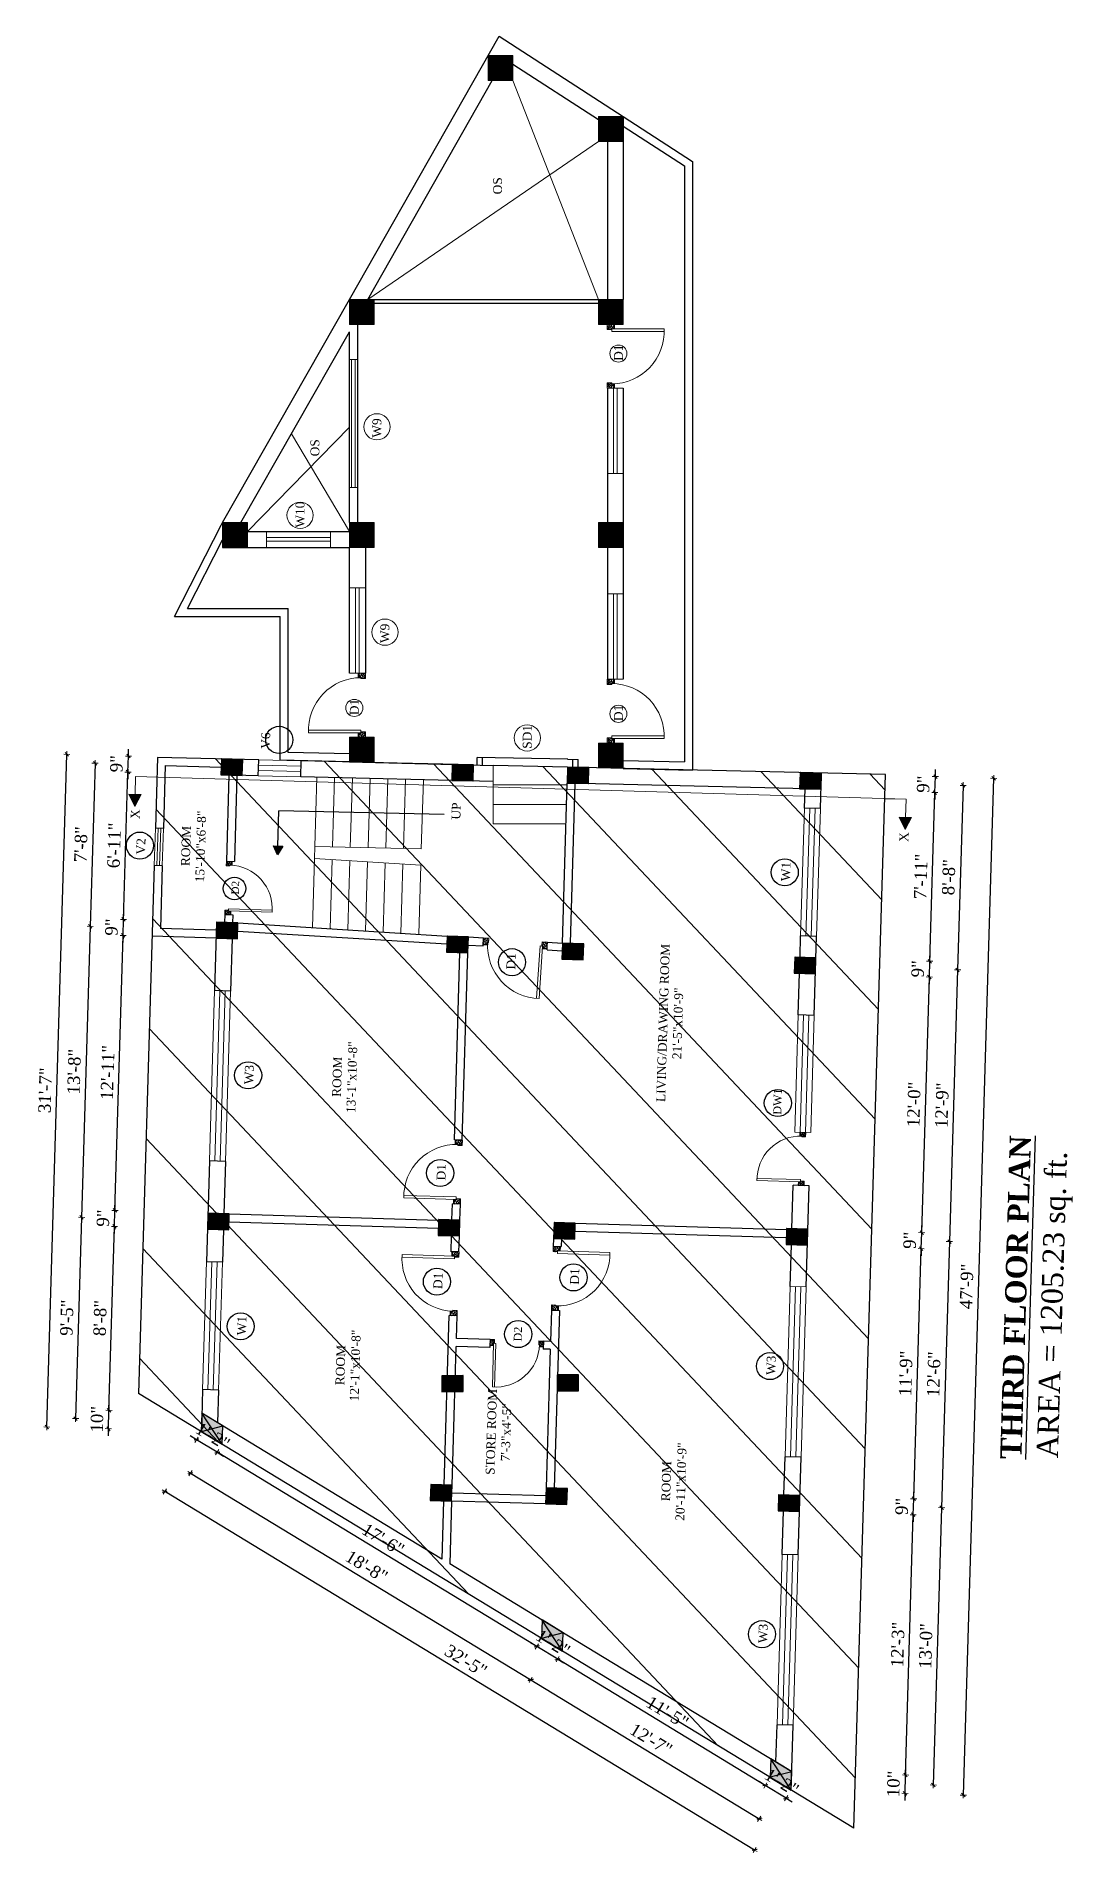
# Model space of a CAD drawing. Header units: inches. Extents: x 4069 to 291496, y -47643 to 12535.
# Drawn here: x 136842 to 137426, y -17996 to -16972 of the extents above; entities that cross this region are included whole.
import ezdxf

# ---------------------------------------------------------------- set-up
doc = ezdxf.new("R2010")
doc.units = ezdxf.units.IN
doc.header["$LTSCALE"] = 5
doc.header["$MEASUREMENT"] = 0
for name, color, linetype, lineweight in [('A-WALL', 7, 'Continuous', 9), ('Dimension', 7, 'Continuous', 18), ('DOOR', 62, 'Continuous', 0), ('Dw', 2, 'Continuous', 18), ('tefriş', 30, 'Continuous', 9)]:
    doc.layers.add(name, color=color, linetype=linetype, lineweight=lineweight)
doc.layers.add('dim line', color=7, linetype='Continuous', lineweight=15, true_color=0xfab2b2)
doc.layers.add('TEXT', color=6, linetype='Continuous')
doc.layers.add('WALL', color=7, linetype='Continuous')
doc.styles.add('ordinary', font='times.ttf')
doc.dimstyles.new('Copy of 96', dxfattribs={"dimtxt": 7, "dimasz": 4, "dimexe": 0.5, "dimexo": 0.5, "dimgap": 3, "dimtad": 1, "dimdec": 1, "dimzin": 11, "dimdsep": 46, "dimlunit": 4, "dimtxsty": 'ordinary', "dimblk": 'OBLIQUE', "dimcen": 0.09, "dimse1": 1, "dimse2": 1, "dimclrt": 6, "dimazin": 0, "dimtfac": 1, "dimtdec": 1, "dimtix": 1, "dimtmove": 2, "dimatfit": 3, "dimldrblk": 'leader', "dimfxl": 0.5, "dimfxlon": 1, "dimtolj": 1, "dimtzin": 0, "dimarcsym": 0})

msp = doc.modelspace()

# ---------------------------------------------------------------- texts
at = {"layer": 'TEXT', "style": 'ordinary'}
for s, height, rotation, p in [('OS', 5, 90, (137104.52063, -17061.51008)), ('D1', 5, 90, (137172.58267, -17155.30324)), ('W9', 5, 90, (137036.56627, -17198.53445)), ('OS', 5, 90, (137001.68997, -17209.06277)), ('W10', 5, 90, (136993.28891, -17249.21197)), ('W9', 5, 90, (137041.06627, -17314.19783)), ('D1', 5, 90, (137023.84626, -17354.86108)), ('D1', 5, 90, (137172.58267, -17358.18568)), ('V6', 5, 88.29037351, (136973.77357, -17373.85243)), ('SD1', 5, 90, (137121.22571, -17373.7481)), ('UP', 5, 88.28959735, (137081.08202, -17413.71943)), ('V2', 5, 88.29037351, (136903.55085, -17433.41644)), ('W1', 5, 88.29037351, (137266.66495, -17448.46165)), ('D2', 4.1665, 88.28959735, (136956.32906, -17455.91388)), ('D1', 5, 88.28959735, (137111.97226, -17498.15381)), ('W3', 5, 88.29037351, (136964.49185, -17562.79474)), ('DW1', 4.5, 88.29037351, (137261.74807, -17579.90133)), ('D1', 5, 88.29037351, (137072.65555, -17616.95097)), ('D1', 5, 88.28959735, (137147.77557, -17675.68257)), ('D1', 5, 88.28959735, (137070.82986, -17678.10263)), ('W1', 5, 88.29037351, (136960.27044, -17704.19538)), ('D2', 4.5, 88.29037351, (137115.58925, -17707.60989)), ('W3', 5, 88.29037351, (137258.36238, -17726.56492)), ('W3', 5, 88.29037351, (137253.85404, -17877.57678))]:
    msp.add_text(s, height=height, rotation=rotation, dxfattribs=at).set_placement(p)
at = {"layer": 'TEXT', "char_height": 5, "attachment_point": 8, "rotation": 88.28959735, "style": 'ordinary'}
for s, insert in [('ROOM\\P15\'-10"x6\'-8"', (136937.42867, -17428.86114)), ('LIVING/DRAWING ROOM\\P21\'-5"x10\'-9"', (137206.12781, -17528.48574)), ('ROOM\\P13\'-1"x10\'-8"', (137022.57119, -17558.81524)), ('ROOM\\P12\'-1"x10\'-8"', (137024.44979, -17721.21407)), ('STORE ROOM\\P7\'-3"x4\'-5"', (137109.40704, -17758.8018)), ('ROOM\\P20\'-11"x10\'-9"', (137207.92083, -17786.60073))]:
    msp.add_mtext_dynamic_manual_height_columns(s, width=101.5687276, gutter_width=1720.71691, heights=[0], dxfattribs=dict(at, insert=insert))
at = {"layer": 'TEXT', "char_height": 12, "width": 219.8150831, "attachment_point": 8, "rotation": 88.28959735, "style": 'ordinary'}
for s, insert in [('{\\fTimes New Roman|b1|i0|c0|p18;\\LTHIRD FLOOR PLAN}', (137399.93694, -17682.87828)), ('AREA = 1205.23 sq. ft.', (137424.05992, -17687.18482))]:
    msp.add_mtext(s, dxfattribs=dict(at, insert=insert))

# ---------------------------------------------------------------- blocks, each defined once
blk = doc.blocks.new('C1a')
at = {"color": 1, "ltscale": 5}
for p, q in [((18657.7, 4625.8), (18648.7, 4625.8)), ((18648.7, 4625.8), (18648.8, 4613.8)), ((18657.8, 4613.8), (18657.7, 4625.8)), ((18648.8, 4613.8), (18657.8, 4613.8))]:
    blk.add_line(p, q, dxfattribs=at)
blk = doc.blocks.new('c2a')
at = {"color": 1, "ltscale": 5}
for p, q in [((18091.6, 4625.8), (18084.8, 4613.8)), ((18102, 4625.8), (18091.6, 4625.8)), ((18095.2, 4613.8), (18102, 4625.8)), ((18084.8, 4613.8), (18095.2, 4613.8))]:
    blk.add_line(p, q, dxfattribs=at)
blk = doc.blocks.new('A$C27B36B59')
at = {"layer": 'DOOR'}
for p, q in [((0, 4), (0, 0)), ((2.5, 4), (0, 4)), ((0, 0), (3, 0)), ((2.5, 2.5), (2.5, 4)), ((3, 2.5), (2.5, 2.5)), ((3, 0), (3, 2.5))]:
    blk.add_line(p, q, dxfattribs=at)
for centre, radius, start, end in [((-1.4, -0.5), 4.75, 22.1411, 72.838), ((1.3, 2.1), 1.64, 45.138, 144.8948), ((2.2, 0.3), 2.49, 83.3149, 152.658), ((0.1, 0.4), 2.05, 349.4875, 93.6805), ((2, -0.5), 2.01, 58.7447, 166.495), ((-0.1, 0.3), 1.13, 343.542, 86.947), ((2.1, -0.4), 1.17, 38.2816, 160.1519)]:
    blk.add_arc(centre, radius, start, end, dxfattribs=at)
blk = doc.blocks.new('D2')
at = {"layer": 'DOOR'}
for p, q in [((74474, 24047.6), (74474, 24018.1)), ((74474, 24047.6), (74475.5, 24047.6)), ((74475.5, 24047.6), (74475.5, 24018.1))]:
    blk.add_line(p, q, dxfattribs=at)
blk.add_arc((74474, 24047.6), 29.5, 180, 272.9146, dxfattribs=at)
at = {"layer": 'DOOR', "xscale": -1, "rotation": 180}
blk.add_blockref('A$C27B36B59', (74442, 24050.1), dxfattribs=at)
at = {"layer": 'DOOR', "rotation": 180}
blk.add_blockref('A$C27B36B59', (74478, 24050.1), dxfattribs=at)
blk = doc.blocks.new('x-x')
at = {"ltscale": 5}
for points in [[(11364, -701.5), (11364, -694.5), (11357.1, -698.1)], [(11364, -1135.5), (11364, -1128.5), (11357.1, -1132.1)]]:
    blk.add_hatch(color=256, dxfattribs=at).paths.add_polyline_path(points)
for p, q in [((11364, -694.5), (11357.1, -698.1)), ((11364, -701.5), (11364, -694.5)), ((11357.1, -698.1), (11364, -701.5)), ((11374.1, -698.1), (11364, -698.1)), ((11374.1, -698.1), (11374.1, -1132.1)), ((11364, -1128.5), (11357.1, -1132.1)), ((11357.1, -1132.1), (11364, -1135.5)), ((11364, -1135.5), (11364, -1128.5)), ((11374.1, -1132.1), (11364, -1132.1))]:
    blk.add_line(p, q, dxfattribs=at)
at = {"layer": 'A-WALL', "color": 1, "ltscale": 5}
blk.add_line((11374.1, -1120.1), (11374.1, -1132.1), dxfattribs=at)
at = {"layer": 'TEXT', "style": 'ordinary'}
for p in [(11350.1, -701), (11350.1, -1134.1)]:
    blk.add_text('X', height=5, dxfattribs=at).set_placement(p)
blk = doc.blocks.new('oblique')
at = {"color": 0, "lineweight": -2}
blk.add_line((0.25, 0.25), (-0.25, -0.25), dxfattribs=at)
at = {"layer": 'dim line', "lineweight": 9}
for p, q in [((-0.4375, 0), (0.4375, 0)), ((0, 0.4375), (0, -0.4375))]:
    blk.add_line(p, q, dxfattribs=at)
blk = doc.blocks.new('*D3942')
at = {"layer": 'A-WALL', "color": 0, "lineweight": -2, "ltscale": 50, "transparency": 16777216}
blk.add_line((137364.2, -17394.4), (137361.1, -17498.3), dxfattribs=at)
at = {"layer": 'Defpoints', "color": 0, "ltscale": 50, "transparency": 16777216}
for p in [(137284.3, -17392), (137281.2, -17495.9), (137361.1, -17498.3)]:
    blk.add_point(p, dxfattribs=at)
at = {"layer": 'A-WALL', "color": 0, "lineweight": -2, "ltscale": 50, "transparency": 16777216, "xscale": 4, "yscale": 4, "zscale": 4}
for p, rotation in [((137364.2, -17394.4), 88.28998542795202), ((137361.1, -17498.3), 268.289985427952)]:
    blk.add_blockref('oblique', p, dxfattribs=dict(at, rotation=rotation))
at = {"layer": 'A-WALL', "color": 6, "ltscale": 50, "transparency": 16777216, "insert": (137356.1, -17446.1), "char_height": 7, "attachment_point": 5, "rotation": 88.29, "style": 'ordinary'}
blk.add_mtext('\\A1;8\'-8"', dxfattribs=at)
blk = doc.blocks.new('_OBLIQUE')
at = {"color": 0, "linetype": 'ByBlock'}
blk.add_line((-0.5, -0.5), (0.5, 0.5), dxfattribs=at)
blk = doc.blocks.new('leader')
at = {"layer": 'Dimension'}
for p, q in [((0, -4.33), (0, 4.33)), ((-4.42, 0), (4.42, 0))]:
    blk.add_line(p, q, dxfattribs=at)
blk = doc.blocks.new('*D3943')
at = {"layer": 'A-WALL', "color": 0, "lineweight": -2, "ltscale": 50, "transparency": 16777216}
blk.add_line((137361.1, -17498.3), (137356.5, -17651.3), dxfattribs=at)
at = {"layer": 'Defpoints', "color": 0, "ltscale": 50, "transparency": 16777216}
for p in [(137281.2, -17495.9), (137276.6, -17648.9), (137356.5, -17651.3)]:
    blk.add_point(p, dxfattribs=at)
at = {"layer": 'A-WALL', "color": 0, "lineweight": -2, "ltscale": 50, "transparency": 16777216, "xscale": 4, "yscale": 4, "zscale": 4}
for p, rotation in [((137361.1, -17498.3), 88.2899854288983), ((137356.5, -17651.3), 268.2899854288983)]:
    blk.add_blockref('oblique', p, dxfattribs=dict(at, rotation=rotation))
at = {"layer": 'A-WALL', "color": 6, "ltscale": 50, "transparency": 16777216, "insert": (137352.3, -17574.6), "char_height": 7, "attachment_point": 5, "rotation": 88.29, "style": 'ordinary'}
blk.add_mtext('\\A1;12\'-9"', dxfattribs=at)
blk = doc.blocks.new('*D3944')
at = {"layer": 'A-WALL', "color": 0, "lineweight": -2, "ltscale": 50, "transparency": 16777216}
blk.add_line((137356.5, -17651.3), (137352.1, -17801.2), dxfattribs=at)
at = {"layer": 'Defpoints', "color": 0, "ltscale": 50, "transparency": 16777216}
for p in [(137276.6, -17648.9), (137272.2, -17798.8), (137352.1, -17801.2)]:
    blk.add_point(p, dxfattribs=at)
at = {"layer": 'A-WALL', "color": 0, "lineweight": -2, "ltscale": 50, "transparency": 16777216, "xscale": 4, "yscale": 4, "zscale": 4}
for p, rotation in [((137356.5, -17651.3), 88.2899854288983), ((137352.1, -17801.2), 268.2899854288983)]:
    blk.add_blockref('oblique', p, dxfattribs=dict(at, rotation=rotation))
at = {"layer": 'A-WALL', "color": 6, "ltscale": 50, "transparency": 16777216, "insert": (137347.7, -17726), "char_height": 7, "attachment_point": 5, "rotation": 88.29, "style": 'ordinary'}
blk.add_mtext('\\A1;12\'-6"', dxfattribs=at)
blk = doc.blocks.new('*D3945')
at = {"layer": 'A-WALL', "color": 0, "lineweight": -2, "ltscale": 50, "transparency": 16777216}
blk.add_line((137352.1, -17801.2), (137347.4, -17957.4), dxfattribs=at)
at = {"layer": 'Defpoints', "color": 0, "ltscale": 50, "transparency": 16777216}
for p in [(137272.2, -17798.8), (137267.5, -17955.1), (137347.4, -17957.4)]:
    blk.add_point(p, dxfattribs=at)
at = {"layer": 'A-WALL', "color": 0, "lineweight": -2, "ltscale": 50, "transparency": 16777216, "xscale": 4, "yscale": 4, "zscale": 4}
for p, rotation in [((137352.1, -17801.2), 88.2899854288983), ((137347.4, -17957.4), 268.2899854288983)]:
    blk.add_blockref('oblique', p, dxfattribs=dict(at, rotation=rotation))
at = {"layer": 'A-WALL', "color": 6, "ltscale": 50, "transparency": 16777216, "insert": (137343.2, -17879.1), "char_height": 7, "attachment_point": 5, "rotation": 88.29, "style": 'ordinary'}
blk.add_mtext('\\A1;13\'-0"', dxfattribs=at)
blk = doc.blocks.new('*D3946')
at = {"layer": 'A-WALL', "color": 0, "lineweight": -2, "ltscale": 50, "transparency": 16777216}
blk.add_line((137381.4, -17390.4), (137364.3, -17963.1), dxfattribs=at)
at = {"layer": 'Defpoints', "color": 0, "ltscale": 50, "transparency": 16777216}
for p in [(137284.5, -17387.5), (137267.4, -17960.2), (137364.3, -17963.1)]:
    blk.add_point(p, dxfattribs=at)
at = {"layer": 'A-WALL', "color": 0, "lineweight": -2, "ltscale": 50, "transparency": 16777216, "xscale": 4, "yscale": 4, "zscale": 4}
for p, rotation in [((137381.4, -17390.4), 88.2899854288983), ((137364.3, -17963.1), 268.2899854288983)]:
    blk.add_blockref('oblique', p, dxfattribs=dict(at, rotation=rotation))
at = {"layer": 'A-WALL', "color": 6, "ltscale": 50, "transparency": 16777216, "insert": (137366.2, -17676.6), "char_height": 7, "attachment_point": 5, "rotation": 88.29, "style": 'ordinary'}
blk.add_mtext('\\A1;47\'-9"', dxfattribs=at)
blk = doc.blocks.new('*D3947')
at = {"layer": 'A-WALL', "color": 0, "lineweight": -2, "ltscale": 50, "transparency": 16777216}
for p, q in [((137252.8, -17957.6), (137249.4, -17955.5)), ((137264.6, -17964.8), (137252.8, -17957.6)), ((137264.6, -17964.8), (137268, -17966.9))]:
    blk.add_line(p, q, dxfattribs=at)
at = {"layer": 'Defpoints', "color": 0, "ltscale": 50, "transparency": 16777216}
for p in [(137255.6, -17953.1), (137252.8, -17957.6), (137267.4, -17960.2)]:
    blk.add_point(p, dxfattribs=at)
at = {"layer": 'A-WALL', "color": 0, "lineweight": -2, "ltscale": 50, "transparency": 16777216, "xscale": 4, "yscale": 4, "zscale": 4}
for p, rotation in [((137252.8, -17957.6), 328.701470922219), ((137264.6, -17964.8), 148.701470922219)]:
    blk.add_blockref('oblique', p, dxfattribs=dict(at, rotation=rotation))
at = {"layer": 'A-WALL', "color": 6, "ltscale": 50, "transparency": 16777216, "insert": (137262.1, -17955.7), "char_height": 7, "attachment_point": 5, "rotation": 328.7015, "style": 'ordinary'}
blk.add_mtext('\\A1;1\'-2"', dxfattribs=at)
blk = doc.blocks.new('*D3948')
at = {"layer": 'A-WALL', "color": 0, "lineweight": -2, "ltscale": 50, "transparency": 16777216}
blk.add_line((137252.8, -17957.6), (137135.9, -17886.5), dxfattribs=at)
at = {"layer": 'Defpoints', "color": 0, "ltscale": 50, "transparency": 16777216}
for p in [(137138.6, -17882), (137135.9, -17886.5), (137255.6, -17953.1)]:
    blk.add_point(p, dxfattribs=at)
at = {"layer": 'A-WALL', "color": 0, "lineweight": -2, "ltscale": 50, "transparency": 16777216, "xscale": 4, "yscale": 4, "zscale": 4}
for p, rotation in [((137135.9, -17886.5), 148.7014709245675), ((137252.8, -17957.6), 328.7014709245675)]:
    blk.add_blockref('oblique', p, dxfattribs=dict(at, rotation=rotation))
at = {"layer": 'A-WALL', "color": 6, "ltscale": 50, "transparency": 16777216, "insert": (137197.7, -17916.5), "char_height": 7, "attachment_point": 5, "rotation": 328.7015, "style": 'ordinary'}
blk.add_mtext('\\A1;11\'-5"', dxfattribs=at)
blk = doc.blocks.new('*D3949')
at = {"layer": 'A-WALL', "color": 0, "lineweight": -2, "ltscale": 50, "transparency": 16777216}
for p, q in [((137124.1, -17879.4), (137120.6, -17877.3)), ((137135.9, -17886.5), (137124.1, -17879.4)), ((137135.9, -17886.5), (137139.3, -17888.6))]:
    blk.add_line(p, q, dxfattribs=at)
at = {"layer": 'Defpoints', "color": 0, "ltscale": 50, "transparency": 16777216}
for p in [(137124.1, -17879.4), (137126.8, -17874.8), (137138.6, -17882)]:
    blk.add_point(p, dxfattribs=at)
at = {"layer": 'A-WALL', "color": 0, "lineweight": -2, "ltscale": 50, "transparency": 16777216, "xscale": 4, "yscale": 4, "zscale": 4}
for p, rotation in [((137124.1, -17879.4), 328.7014709245675), ((137135.9, -17886.5), 148.7014709245675)]:
    blk.add_blockref('oblique', p, dxfattribs=dict(at, rotation=rotation))
at = {"layer": 'A-WALL', "color": 6, "ltscale": 50, "transparency": 16777216, "insert": (137133.3, -17877.4), "char_height": 7, "attachment_point": 5, "rotation": 328.7015, "style": 'ordinary'}
blk.add_mtext('\\A1;1\'-2"', dxfattribs=at)
blk = doc.blocks.new('*D3950')
at = {"layer": 'A-WALL', "color": 0, "lineweight": -2, "ltscale": 50, "transparency": 16777216}
blk.add_line((137124.1, -17879.4), (136944.2, -17770), dxfattribs=at)
at = {"layer": 'Defpoints', "color": 0, "ltscale": 50, "transparency": 16777216}
for p in [(136947, -17765.5), (136944.2, -17770), (137126.8, -17874.8)]:
    blk.add_point(p, dxfattribs=at)
at = {"layer": 'A-WALL', "color": 0, "lineweight": -2, "ltscale": 50, "transparency": 16777216, "xscale": 4, "yscale": 4, "zscale": 4}
for p, rotation in [((136944.2, -17770), 148.7014709245675), ((137124.1, -17879.4), 328.7014709245675)]:
    blk.add_blockref('oblique', p, dxfattribs=dict(at, rotation=rotation))
at = {"layer": 'A-WALL', "color": 6, "ltscale": 50, "transparency": 16777216, "insert": (137037.6, -17819.1), "char_height": 7, "attachment_point": 5, "rotation": 328.7015, "style": 'ordinary'}
blk.add_mtext('\\A1;17\'-6"', dxfattribs=at)
blk = doc.blocks.new('*D3951')
at = {"layer": 'A-WALL', "color": 0, "lineweight": -2, "ltscale": 50, "transparency": 16777216}
for p, q in [((136932.5, -17762.9), (136929, -17760.8)), ((136944.2, -17770), (136932.5, -17762.9)), ((136944.2, -17770), (136947.7, -17772.1))]:
    blk.add_line(p, q, dxfattribs=at)
at = {"layer": 'Defpoints', "color": 0, "ltscale": 50, "transparency": 16777216}
for p in [(136935.2, -17758.3), (136932.5, -17762.9), (136947, -17765.5)]:
    blk.add_point(p, dxfattribs=at)
at = {"layer": 'A-WALL', "color": 0, "lineweight": -2, "ltscale": 50, "transparency": 16777216, "xscale": 4, "yscale": 4, "zscale": 4}
for p, rotation in [((136932.5, -17762.9), 328.7014709245675), ((136944.2, -17770), 148.7014709245675)]:
    blk.add_blockref('oblique', p, dxfattribs=dict(at, rotation=rotation))
at = {"layer": 'A-WALL', "color": 6, "ltscale": 50, "transparency": 16777216, "insert": (136941.7, -17760.9), "char_height": 7, "attachment_point": 5, "rotation": 328.7015, "style": 'ordinary'}
blk.add_mtext('\\A1;1\'-2"', dxfattribs=at)
blk = doc.blocks.new('*D3952')
at = {"layer": 'A-WALL', "color": 0, "lineweight": -2, "ltscale": 50, "transparency": 16777216}
blk.add_line((136929.1, -17781.7), (137120.7, -17898.2), dxfattribs=at)
at = {"layer": 'Defpoints', "color": 0, "ltscale": 50, "transparency": 16777216}
for p in [(136941.1, -17761.9), (137132.7, -17878.4), (137120.7, -17898.2)]:
    blk.add_point(p, dxfattribs=at)
at = {"layer": 'A-WALL', "color": 0, "lineweight": -2, "ltscale": 50, "transparency": 16777216, "xscale": 4, "yscale": 4, "zscale": 4}
for p, rotation in [((136929.1, -17781.7), 148.7014709222173), ((137120.7, -17898.2), 328.7014709222173)]:
    blk.add_blockref('oblique', p, dxfattribs=dict(at, rotation=rotation))
at = {"layer": 'A-WALL', "color": 6, "ltscale": 50, "transparency": 16777216, "insert": (137028.3, -17834.3), "char_height": 7, "attachment_point": 5, "rotation": 328.7015, "style": 'ordinary'}
blk.add_mtext('\\A1;18\'-8"', dxfattribs=at)
blk = doc.blocks.new('*D3953')
at = {"layer": 'A-WALL', "color": 0, "lineweight": -2, "ltscale": 50, "transparency": 16777216}
blk.add_line((137120.7, -17898.2), (137249.4, -17976.4), dxfattribs=at)
at = {"layer": 'Defpoints', "color": 0, "ltscale": 50, "transparency": 16777216}
for p in [(137132.7, -17878.4), (137261.5, -17956.6), (137249.4, -17976.4)]:
    blk.add_point(p, dxfattribs=at)
at = {"layer": 'A-WALL', "color": 0, "lineweight": -2, "ltscale": 50, "transparency": 16777216, "xscale": 4, "yscale": 4, "zscale": 4}
for p, rotation in [((137120.7, -17898.2), 148.7014709245675), ((137249.4, -17976.4), 328.7014709245675)]:
    blk.add_blockref('oblique', p, dxfattribs=dict(at, rotation=rotation))
at = {"layer": 'A-WALL', "color": 6, "ltscale": 50, "transparency": 16777216, "insert": (137188.5, -17931.7), "char_height": 7, "attachment_point": 5, "rotation": 328.7015, "style": 'ordinary'}
blk.add_mtext('\\A1;12\'-7"', dxfattribs=at)
blk = doc.blocks.new('*D3954')
at = {"layer": 'A-WALL', "color": 0, "lineweight": -2, "ltscale": 50, "transparency": 16777216}
blk.add_line((137246.8, -17994), (136914.7, -17792.1), dxfattribs=at)
at = {"layer": 'Defpoints', "color": 0, "ltscale": 50, "transparency": 16777216}
for p in [(136935.2, -17758.3), (136914.7, -17792.1), (137267.4, -17960.2)]:
    blk.add_point(p, dxfattribs=at)
at = {"layer": 'A-WALL', "color": 0, "lineweight": -2, "ltscale": 50, "transparency": 16777216, "xscale": 4, "yscale": 4, "zscale": 4}
for p, rotation in [((136914.7, -17792.1), 148.7014709222228), ((137246.8, -17994), 328.7014709222228)]:
    blk.add_blockref('oblique', p, dxfattribs=dict(at, rotation=rotation))
at = {"layer": 'A-WALL', "color": 6, "ltscale": 50, "transparency": 16777216, "insert": (137084.2, -17887.4), "char_height": 7, "attachment_point": 5, "rotation": 328.7015, "style": 'ordinary'}
blk.add_mtext('\\A1;32\'-5"', dxfattribs=at)
blk = doc.blocks.new('*D3955')
at = {"layer": 'A-WALL', "color": 0, "lineweight": -2, "ltscale": 50, "transparency": 16777216}
for p, q in [((136882.9, -17756.7), (136883.2, -17746.4)), ((136883.2, -17746.4), (136883.3, -17742.4)), ((136882.9, -17756.7), (136882.8, -17760.7))]:
    blk.add_line(p, q, dxfattribs=at)
at = {"layer": 'Defpoints', "color": 0, "ltscale": 50, "transparency": 16777216}
for p in [(136883.2, -17746.4), (136935.5, -17748), (136935.2, -17758.3)]:
    blk.add_point(p, dxfattribs=at)
at = {"layer": 'A-WALL', "color": 0, "lineweight": -2, "ltscale": 50, "transparency": 16777216, "xscale": 4, "yscale": 4, "zscale": 4}
for p, rotation in [((136883.2, -17746.4), 268.2899854278434), ((136882.9, -17756.7), 88.28998542784338)]:
    blk.add_blockref('oblique', p, dxfattribs=dict(at, rotation=rotation))
at = {"layer": 'A-WALL', "color": 6, "ltscale": 50, "transparency": 16777216, "insert": (136876.5, -17751.4), "char_height": 7, "attachment_point": 5, "rotation": 88.29, "style": 'ordinary'}
blk.add_mtext('\\A1;10"', dxfattribs=at)
blk = doc.blocks.new('*D3956')
at = {"layer": 'A-WALL', "color": 0, "lineweight": -2, "ltscale": 50, "transparency": 16777216}
blk.add_line((136883.2, -17746.4), (136886.3, -17642.8), dxfattribs=at)
at = {"layer": 'Defpoints', "color": 0, "ltscale": 50, "transparency": 16777216}
for p in [(136886.3, -17642.8), (136938.6, -17644.4), (136935.5, -17748)]:
    blk.add_point(p, dxfattribs=at)
at = {"layer": 'A-WALL', "color": 0, "lineweight": -2, "ltscale": 50, "transparency": 16777216, "xscale": 4, "yscale": 4, "zscale": 4}
for p, rotation in [((136886.3, -17642.8), 88.28998542889832), ((136883.2, -17746.4), 268.2899854288983)]:
    blk.add_blockref('oblique', p, dxfattribs=dict(at, rotation=rotation))
at = {"layer": 'A-WALL', "color": 6, "ltscale": 50, "transparency": 16777216, "insert": (136878.2, -17694.4), "char_height": 7, "attachment_point": 5, "rotation": 88.29, "style": 'ordinary'}
blk.add_mtext('\\A1;8\'-8"', dxfattribs=at)
blk = doc.blocks.new('*D3957')
at = {"layer": 'A-WALL', "color": 0, "lineweight": -2, "ltscale": 50, "transparency": 16777216}
for p, q in [((136886.3, -17642.8), (136886.6, -17633.8)), ((136886.6, -17633.8), (136886.7, -17629.8)), ((136886.3, -17642.8), (136886.2, -17646.8))]:
    blk.add_line(p, q, dxfattribs=at)
at = {"layer": 'Defpoints', "color": 0, "ltscale": 50, "transparency": 16777216}
for p in [(136886.6, -17633.8), (136938.9, -17635.4), (136938.6, -17644.4)]:
    blk.add_point(p, dxfattribs=at)
at = {"layer": 'A-WALL', "color": 0, "lineweight": -2, "ltscale": 50, "transparency": 16777216, "xscale": 4, "yscale": 4, "zscale": 4}
for p, rotation in [((136886.6, -17633.8), 268.2899854288983), ((136886.3, -17642.8), 88.2899854288983)]:
    blk.add_blockref('oblique', p, dxfattribs=dict(at, rotation=rotation))
at = {"layer": 'A-WALL', "color": 6, "ltscale": 50, "transparency": 16777216, "insert": (136879.9, -17638.1), "char_height": 7, "attachment_point": 5, "rotation": 88.29, "style": 'ordinary'}
blk.add_mtext('\\A1;9"', dxfattribs=at)
blk = doc.blocks.new('*D3958')
at = {"layer": 'A-WALL', "color": 0, "lineweight": -2, "ltscale": 50, "transparency": 16777216}
blk.add_line((136886.6, -17633.8), (136891.2, -17478.9), dxfattribs=at)
at = {"layer": 'Defpoints', "color": 0, "ltscale": 50, "transparency": 16777216}
for p in [(136891.2, -17478.9), (136943.5, -17480.4), (136938.9, -17635.4)]:
    blk.add_point(p, dxfattribs=at)
at = {"layer": 'A-WALL', "color": 0, "lineweight": -2, "ltscale": 50, "transparency": 16777216, "xscale": 4, "yscale": 4, "zscale": 4}
for p, rotation in [((136891.2, -17478.9), 88.28998542889832), ((136886.6, -17633.8), 268.2899854288983)]:
    blk.add_blockref('oblique', p, dxfattribs=dict(at, rotation=rotation))
at = {"layer": 'A-WALL', "color": 6, "ltscale": 50, "transparency": 16777216, "insert": (136882.4, -17556.1), "char_height": 7, "attachment_point": 5, "rotation": 88.29, "style": 'ordinary'}
blk.add_mtext('\\A1;12\'-11"', dxfattribs=at)
blk = doc.blocks.new('*D3959')
at = {"layer": 'A-WALL', "color": 0, "lineweight": -2, "ltscale": 50, "transparency": 16777216}
for p, q in [((136891.2, -17478.9), (136891.4, -17469.9)), ((136891.4, -17469.9), (136891.6, -17465.9)), ((136891.2, -17478.9), (136891.1, -17482.9))]:
    blk.add_line(p, q, dxfattribs=at)
at = {"layer": 'Defpoints', "color": 0, "ltscale": 50, "transparency": 16777216}
for p in [(136891.4, -17469.9), (136943.8, -17471.4), (136943.5, -17480.4)]:
    blk.add_point(p, dxfattribs=at)
at = {"layer": 'A-WALL', "color": 0, "lineweight": -2, "ltscale": 50, "transparency": 16777216, "xscale": 4, "yscale": 4, "zscale": 4}
for p, rotation in [((136891.4, -17469.9), 268.2899854288983), ((136891.2, -17478.9), 88.2899854288983)]:
    blk.add_blockref('oblique', p, dxfattribs=dict(at, rotation=rotation))
at = {"layer": 'A-WALL', "color": 6, "ltscale": 50, "transparency": 16777216, "insert": (136884.7, -17474.2), "char_height": 7, "attachment_point": 5, "rotation": 88.29, "style": 'ordinary'}
blk.add_mtext('\\A1;9"', dxfattribs=at)
blk = doc.blocks.new('*D3960')
at = {"layer": 'A-WALL', "color": 0, "lineweight": -2, "ltscale": 50, "transparency": 16777216}
blk.add_line((136891.4, -17469.9), (136893.9, -17386.9), dxfattribs=at)
at = {"layer": 'Defpoints', "color": 0, "ltscale": 50, "transparency": 16777216}
for p in [(136893.9, -17386.9), (136946.3, -17388.5), (136943.8, -17471.4)]:
    blk.add_point(p, dxfattribs=at)
at = {"layer": 'A-WALL', "color": 0, "lineweight": -2, "ltscale": 50, "transparency": 16777216, "xscale": 4, "yscale": 4, "zscale": 4}
for p, rotation in [((136893.9, -17386.9), 88.28998542889832), ((136891.4, -17469.9), 268.2899854288983)]:
    blk.add_blockref('oblique', p, dxfattribs=dict(at, rotation=rotation))
at = {"layer": 'A-WALL', "color": 6, "ltscale": 50, "transparency": 16777216, "insert": (136886.1, -17428.2), "char_height": 7, "attachment_point": 5, "rotation": 88.29, "style": 'ordinary'}
blk.add_mtext('\\A1;6\'-11"', dxfattribs=at)
blk = doc.blocks.new('*D3961')
at = {"layer": 'A-WALL', "color": 0, "lineweight": -2, "ltscale": 50, "transparency": 16777216}
for p, q in [((136893.9, -17386.9), (136894.2, -17377.9)), ((136894.2, -17377.9), (136894.3, -17373.9)), ((136893.9, -17386.9), (136893.8, -17390.9))]:
    blk.add_line(p, q, dxfattribs=at)
at = {"layer": 'Defpoints', "color": 0, "ltscale": 50, "transparency": 16777216}
for p in [(136894.2, -17377.9), (136946.5, -17379.5), (136946.3, -17388.5)]:
    blk.add_point(p, dxfattribs=at)
at = {"layer": 'A-WALL', "color": 0, "lineweight": -2, "ltscale": 50, "transparency": 16777216, "xscale": 4, "yscale": 4, "zscale": 4}
for p, rotation in [((136894.2, -17377.9), 268.2899854288983), ((136893.9, -17386.9), 88.2899854288983)]:
    blk.add_blockref('oblique', p, dxfattribs=dict(at, rotation=rotation))
at = {"layer": 'A-WALL', "color": 6, "ltscale": 50, "transparency": 16777216, "insert": (136887.5, -17382.2), "char_height": 7, "attachment_point": 5, "rotation": 88.29, "style": 'ordinary'}
blk.add_mtext('\\A1;9"', dxfattribs=at)
blk = doc.blocks.new('*D3962')
at = {"layer": 'A-WALL', "color": 0, "lineweight": -2, "ltscale": 50, "transparency": 16777216}
blk.add_line((136875.4, -17381.9), (136872.6, -17473.8), dxfattribs=at)
at = {"layer": 'Defpoints', "color": 0, "ltscale": 50, "transparency": 16777216}
for p in [(136946.4, -17384), (136872.6, -17473.8), (136943.7, -17475.9)]:
    blk.add_point(p, dxfattribs=at)
at = {"layer": 'A-WALL', "color": 0, "lineweight": -2, "ltscale": 50, "transparency": 16777216, "xscale": 4, "yscale": 4, "zscale": 4}
for p, rotation in [((136875.4, -17381.9), 88.28998542795537), ((136872.6, -17473.8), 268.2899854279554)]:
    blk.add_blockref('oblique', p, dxfattribs=dict(at, rotation=rotation))
at = {"layer": 'A-WALL', "color": 6, "ltscale": 50, "transparency": 16777216, "insert": (136867.4, -17427.6), "char_height": 7, "attachment_point": 5, "rotation": 88.29, "style": 'ordinary'}
blk.add_mtext('\\A1;7\'-8"', dxfattribs=at)
blk = doc.blocks.new('*D3963')
at = {"layer": 'A-WALL', "color": 0, "lineweight": -2, "ltscale": 50, "transparency": 16777216}
blk.add_line((136872.6, -17473.8), (136867.8, -17637.7), dxfattribs=at)
at = {"layer": 'Defpoints', "color": 0, "ltscale": 50, "transparency": 16777216}
for p in [(136943.7, -17475.9), (136867.8, -17637.7), (136938.8, -17639.9)]:
    blk.add_point(p, dxfattribs=at)
at = {"layer": 'A-WALL', "color": 0, "lineweight": -2, "ltscale": 50, "transparency": 16777216, "xscale": 4, "yscale": 4, "zscale": 4}
for p, rotation in [((136872.6, -17473.8), 88.2899854288983), ((136867.8, -17637.7), 268.2899854288983)]:
    blk.add_blockref('oblique', p, dxfattribs=dict(at, rotation=rotation))
at = {"layer": 'A-WALL', "color": 6, "ltscale": 50, "transparency": 16777216, "insert": (136863.6, -17555.6), "char_height": 7, "attachment_point": 5, "rotation": 88.29, "style": 'ordinary'}
blk.add_mtext('\\A1;13\'-8"', dxfattribs=at)
blk = doc.blocks.new('*D3964')
at = {"layer": 'A-WALL', "color": 0, "lineweight": -2, "ltscale": 50, "transparency": 16777216}
blk.add_line((136867.8, -17637.7), (136864.4, -17751), dxfattribs=at)
at = {"layer": 'Defpoints', "color": 0, "ltscale": 50, "transparency": 16777216}
for p in [(136938.8, -17639.9), (136864.4, -17751), (136935.4, -17753.1)]:
    blk.add_point(p, dxfattribs=at)
at = {"layer": 'A-WALL', "color": 0, "lineweight": -2, "ltscale": 50, "transparency": 16777216, "xscale": 4, "yscale": 4, "zscale": 4}
for p, rotation in [((136867.8, -17637.7), 88.2899854288983), ((136864.4, -17751), 268.2899854288983)]:
    blk.add_blockref('oblique', p, dxfattribs=dict(at, rotation=rotation))
at = {"layer": 'A-WALL', "color": 6, "ltscale": 50, "transparency": 16777216, "insert": (136859.5, -17694.2), "char_height": 7, "attachment_point": 5, "rotation": 88.29, "style": 'ordinary'}
blk.add_mtext('\\A1;9\'-5"', dxfattribs=at)
blk = doc.blocks.new('*D3965')
at = {"layer": 'A-WALL', "color": 0, "lineweight": -2, "ltscale": 50, "transparency": 16777216}
blk.add_line((136848.2, -17755.7), (136859.5, -17376.9), dxfattribs=at)
at = {"layer": 'Defpoints', "color": 0, "ltscale": 50, "transparency": 16777216}
for p in [(136859.5, -17376.9), (136946.5, -17379.5), (136935.2, -17758.3)]:
    blk.add_point(p, dxfattribs=at)
at = {"layer": 'A-WALL', "color": 0, "lineweight": -2, "ltscale": 50, "transparency": 16777216, "xscale": 4, "yscale": 4, "zscale": 4}
for p, rotation in [((136859.5, -17376.9), 88.28998542889836), ((136848.2, -17755.7), 268.2899854288983)]:
    blk.add_blockref('oblique', p, dxfattribs=dict(at, rotation=rotation))
at = {"layer": 'A-WALL', "color": 6, "ltscale": 50, "transparency": 16777216, "insert": (136847.3, -17566.1), "char_height": 7, "attachment_point": 5, "rotation": 88.29, "style": 'ordinary'}
blk.add_mtext('\\A1;31\'-7"', dxfattribs=at)
blk = doc.blocks.new('*D3966')
at = {"layer": 'A-WALL', "color": 0, "lineweight": -2, "ltscale": 50, "transparency": 16777216}
for p, q in [((137331.5, -17962.1), (137331.8, -17951.8)), ((137331.8, -17951.8), (137331.9, -17947.8)), ((137331.5, -17962.1), (137331.3, -17966.1))]:
    blk.add_line(p, q, dxfattribs=at)
at = {"layer": 'Defpoints', "color": 0, "ltscale": 50, "transparency": 16777216}
for p in [(137267.7, -17949.9), (137331.8, -17951.8), (137267.4, -17960.2)]:
    blk.add_point(p, dxfattribs=at)
at = {"layer": 'A-WALL', "color": 0, "lineweight": -2, "ltscale": 50, "transparency": 16777216, "xscale": 4, "yscale": 4, "zscale": 4}
for p, rotation in [((137331.8, -17951.8), 268.2899854288983), ((137331.5, -17962.1), 88.2899854288983)]:
    blk.add_blockref('oblique', p, dxfattribs=dict(at, rotation=rotation))
at = {"layer": 'A-WALL', "color": 6, "ltscale": 50, "transparency": 16777216, "insert": (137325, -17956.8), "char_height": 7, "attachment_point": 5, "rotation": 88.29, "style": 'ordinary'}
blk.add_mtext('\\A1;10"', dxfattribs=at)
blk = doc.blocks.new('*D3967')
at = {"layer": 'A-WALL', "color": 0, "lineweight": -2, "ltscale": 50, "transparency": 16777216}
blk.add_line((137331.8, -17951.8), (137336.1, -17805.2), dxfattribs=at)
at = {"layer": 'Defpoints', "color": 0, "ltscale": 50, "transparency": 16777216}
for p in [(137272, -17803.3), (137336.1, -17805.2), (137267.7, -17949.9)]:
    blk.add_point(p, dxfattribs=at)
at = {"layer": 'A-WALL', "color": 0, "lineweight": -2, "ltscale": 50, "transparency": 16777216, "xscale": 4, "yscale": 4, "zscale": 4}
for p, rotation in [((137336.1, -17805.2), 88.28998542889836), ((137331.8, -17951.8), 268.2899854288983)]:
    blk.add_blockref('oblique', p, dxfattribs=dict(at, rotation=rotation))
at = {"layer": 'A-WALL', "color": 6, "ltscale": 50, "transparency": 16777216, "insert": (137327.4, -17878.3), "char_height": 7, "attachment_point": 5, "rotation": 88.29, "style": 'ordinary'}
blk.add_mtext('\\A1;12\'-3"', dxfattribs=at)
blk = doc.blocks.new('*D3968')
at = {"layer": 'A-WALL', "color": 0, "lineweight": -2, "ltscale": 50, "transparency": 16777216}
for p, q in [((137336.1, -17805.2), (137336.4, -17796.2)), ((137336.4, -17796.2), (137336.5, -17792.2)), ((137336.1, -17805.2), (137336, -17809.2))]:
    blk.add_line(p, q, dxfattribs=at)
at = {"layer": 'Defpoints', "color": 0, "ltscale": 50, "transparency": 16777216}
for p in [(137272.3, -17794.3), (137336.4, -17796.2), (137272, -17803.3)]:
    blk.add_point(p, dxfattribs=at)
at = {"layer": 'A-WALL', "color": 0, "lineweight": -2, "ltscale": 50, "transparency": 16777216, "xscale": 4, "yscale": 4, "zscale": 4}
for p, rotation in [((137336.4, -17796.2), 268.2899854288983), ((137336.1, -17805.2), 88.2899854288983)]:
    blk.add_blockref('oblique', p, dxfattribs=dict(at, rotation=rotation))
at = {"layer": 'A-WALL', "color": 6, "ltscale": 50, "transparency": 16777216, "insert": (137329.7, -17800.5), "char_height": 7, "attachment_point": 5, "rotation": 88.29, "style": 'ordinary'}
blk.add_mtext('\\A1;9"', dxfattribs=at)
blk = doc.blocks.new('*D3969')
at = {"layer": 'A-WALL', "color": 0, "lineweight": -2, "ltscale": 50, "transparency": 16777216}
blk.add_line((137336.4, -17796.2), (137340.6, -17655.3), dxfattribs=at)
at = {"layer": 'Defpoints', "color": 0, "ltscale": 50, "transparency": 16777216}
for p in [(137276.5, -17653.4), (137340.6, -17655.3), (137272.3, -17794.3)]:
    blk.add_point(p, dxfattribs=at)
at = {"layer": 'A-WALL', "color": 0, "lineweight": -2, "ltscale": 50, "transparency": 16777216, "xscale": 4, "yscale": 4, "zscale": 4}
for p, rotation in [((137340.6, -17655.3), 88.28998542889836), ((137336.4, -17796.2), 268.2899854288983)]:
    blk.add_blockref('oblique', p, dxfattribs=dict(at, rotation=rotation))
at = {"layer": 'A-WALL', "color": 6, "ltscale": 50, "transparency": 16777216, "insert": (137331.9, -17725.6), "char_height": 7, "attachment_point": 5, "rotation": 88.29, "style": 'ordinary'}
blk.add_mtext('\\A1;11\'-9"', dxfattribs=at)
blk = doc.blocks.new('*D3970')
at = {"layer": 'A-WALL', "color": 0, "lineweight": -2, "ltscale": 50, "transparency": 16777216}
for p, q in [((137340.6, -17655.3), (137340.9, -17646.3)), ((137340.9, -17646.3), (137341, -17642.3)), ((137340.6, -17655.3), (137340.5, -17659.3))]:
    blk.add_line(p, q, dxfattribs=at)
at = {"layer": 'Defpoints', "color": 0, "ltscale": 50, "transparency": 16777216}
for p in [(137276.8, -17644.4), (137340.9, -17646.3), (137276.5, -17653.4)]:
    blk.add_point(p, dxfattribs=at)
at = {"layer": 'A-WALL', "color": 0, "lineweight": -2, "ltscale": 50, "transparency": 16777216, "xscale": 4, "yscale": 4, "zscale": 4}
for p, rotation in [((137340.9, -17646.3), 268.2899854288983), ((137340.6, -17655.3), 88.2899854288983)]:
    blk.add_blockref('oblique', p, dxfattribs=dict(at, rotation=rotation))
at = {"layer": 'A-WALL', "color": 6, "ltscale": 50, "transparency": 16777216, "insert": (137334.2, -17650.6), "char_height": 7, "attachment_point": 5, "rotation": 88.29, "style": 'ordinary'}
blk.add_mtext('\\A1;9"', dxfattribs=at)
blk = doc.blocks.new('*D3971')
at = {"layer": 'A-WALL', "color": 0, "lineweight": -2, "ltscale": 50, "transparency": 16777216}
blk.add_line((137340.9, -17646.3), (137345.2, -17502.3), dxfattribs=at)
at = {"layer": 'Defpoints', "color": 0, "ltscale": 50, "transparency": 16777216}
for p in [(137281.1, -17500.4), (137345.2, -17502.3), (137276.8, -17644.4)]:
    blk.add_point(p, dxfattribs=at)
at = {"layer": 'A-WALL', "color": 0, "lineweight": -2, "ltscale": 50, "transparency": 16777216, "xscale": 4, "yscale": 4, "zscale": 4}
for p, rotation in [((137345.2, -17502.3), 88.28998542889836), ((137340.9, -17646.3), 268.2899854288983)]:
    blk.add_blockref('oblique', p, dxfattribs=dict(at, rotation=rotation))
at = {"layer": 'A-WALL', "color": 6, "ltscale": 50, "transparency": 16777216, "insert": (137336.5, -17574.1), "char_height": 7, "attachment_point": 5, "rotation": 88.29, "style": 'ordinary'}
blk.add_mtext('\\A1;12\'-0"', dxfattribs=at)
blk = doc.blocks.new('*D3972')
at = {"layer": 'A-WALL', "color": 0, "lineweight": -2, "ltscale": 50, "transparency": 16777216}
for p, q in [((137345.2, -17502.3), (137345.4, -17493.4)), ((137345.4, -17493.4), (137345.6, -17489.4)), ((137345.2, -17502.3), (137345.1, -17506.3))]:
    blk.add_line(p, q, dxfattribs=at)
at = {"layer": 'Defpoints', "color": 0, "ltscale": 50, "transparency": 16777216}
for p in [(137281.3, -17491.4), (137345.4, -17493.4), (137281.1, -17500.4)]:
    blk.add_point(p, dxfattribs=at)
at = {"layer": 'A-WALL', "color": 0, "lineweight": -2, "ltscale": 50, "transparency": 16777216, "xscale": 4, "yscale": 4, "zscale": 4}
for p, rotation in [((137345.4, -17493.4), 268.2899854288983), ((137345.2, -17502.3), 88.2899854288983)]:
    blk.add_blockref('oblique', p, dxfattribs=dict(at, rotation=rotation))
at = {"layer": 'A-WALL', "color": 6, "ltscale": 50, "transparency": 16777216, "insert": (137338.7, -17497.7), "char_height": 7, "attachment_point": 5, "rotation": 88.29, "style": 'ordinary'}
blk.add_mtext('\\A1;9"', dxfattribs=at)
blk = doc.blocks.new('*D3973')
at = {"layer": 'A-WALL', "color": 0, "lineweight": -2, "ltscale": 50, "transparency": 16777216}
blk.add_line((137345.4, -17493.4), (137348.3, -17398.4), dxfattribs=at)
at = {"layer": 'Defpoints', "color": 0, "ltscale": 50, "transparency": 16777216}
for p in [(137284.2, -17396.5), (137348.3, -17398.4), (137281.3, -17491.4)]:
    blk.add_point(p, dxfattribs=at)
at = {"layer": 'A-WALL', "color": 0, "lineweight": -2, "ltscale": 50, "transparency": 16777216, "xscale": 4, "yscale": 4, "zscale": 4}
for p, rotation in [((137348.3, -17398.4), 88.28998542889836), ((137345.4, -17493.4), 268.2899854288983)]:
    blk.add_blockref('oblique', p, dxfattribs=dict(at, rotation=rotation))
at = {"layer": 'A-WALL', "color": 6, "ltscale": 50, "transparency": 16777216, "insert": (137340.3, -17445.7), "char_height": 7, "attachment_point": 5, "rotation": 88.29, "style": 'ordinary'}
blk.add_mtext('\\A1;7\'-11"', dxfattribs=at)
blk = doc.blocks.new('*D3974')
at = {"layer": 'A-WALL', "color": 0, "lineweight": -2, "ltscale": 50, "transparency": 16777216}
for p, q in [((137348.3, -17398.4), (137348.6, -17389.4)), ((137348.6, -17389.4), (137348.7, -17385.4)), ((137348.3, -17398.4), (137348.2, -17402.4))]:
    blk.add_line(p, q, dxfattribs=at)
at = {"layer": 'Defpoints', "color": 0, "ltscale": 50, "transparency": 16777216}
for p in [(137284.5, -17387.5), (137348.6, -17389.4), (137284.2, -17396.5)]:
    blk.add_point(p, dxfattribs=at)
at = {"layer": 'A-WALL', "color": 0, "lineweight": -2, "ltscale": 50, "transparency": 16777216, "xscale": 4, "yscale": 4, "zscale": 4}
for p, rotation in [((137348.6, -17389.4), 268.2899854288983), ((137348.3, -17398.4), 88.2899854288983)]:
    blk.add_blockref('oblique', p, dxfattribs=dict(at, rotation=rotation))
at = {"layer": 'A-WALL', "color": 6, "ltscale": 50, "transparency": 16777216, "insert": (137341.8, -17393.7), "char_height": 7, "attachment_point": 5, "rotation": 88.29, "style": 'ordinary'}
blk.add_mtext('\\A1;9"', dxfattribs=at)

# ---------------------------------------------------------------- dimensions: what is measured, and where the dimension line sits
at = {"layer": 'A-WALL', "ltscale": 50}
for base, p1, p2, angle, picture, middle in [((136859.51427, -17376.87931), (136935.2316, -17758.30865), (136946.54132, -17379.47744), 88.28998543, '*D3965', (136847.29168, -17566.09884)), ((136894.19221, -17377.91459), (136946.27275, -17388.4736), (136946.54132, -17379.47744), 268.28998543, '*D3961', (136887.49019, -17382.2166)), ((136893.92363, -17386.91076), (136943.79595, -17471.43655), (136946.27275, -17388.4736), 268.28998543, '*D3960', (136886.12759, -17428.19646)), ((137364.26351, -17963.1237), (137284.45283, -17387.48572), (137267.35397, -17960.23054), 88.28998543, '*D3946', (137366.24522, -17676.55522)), ((137348.55112, -17389.39932), (137284.18426, -17396.48188), (137284.45283, -17387.48572), 88.28998543, '*D3974', (137341.84911, -17393.70133)), ((137348.28255, -17398.39549), (137281.34937, -17491.43949), (137284.18426, -17396.48188), 88.28998543, '*D3973', (137340.29738, -17445.67822)), ((136867.75062, -17637.74135), (136943.66167, -17475.93455), (136938.76775, -17639.86151), 88.28998543, '*D3963', (136863.63994, -17555.58209)), ((136891.44684, -17469.87371), (136943.52738, -17480.43254), (136943.79595, -17471.43655), 268.28998543, '*D3959', (136884.74482, -17474.17563)), ((136891.17827, -17478.8697), (136938.90204, -17635.36351), (136943.52738, -17480.43254), 268.28998543, '*D3958', (136882.36849, -17556.14122)), ((137345.44766, -17493.35309), (137281.0808, -17500.43548), (137281.34937, -17491.43949), 88.28998543, '*D3972', (137338.74565, -17497.65502)), ((137356.54134, -17651.25446), (137281.21509, -17495.93748), (137276.64942, -17648.86935), 88.28998543, '*D3943', (137352.25644, -17574.59245)), ((137345.17909, -17502.34909), (137276.78371, -17644.37135), (137281.0808, -17500.43548), 88.28998543, '*D3971', (137336.4729, -17574.12125)), ((136864.36889, -17751.01597), (136938.76775, -17639.86151), (136935.38602, -17753.13613), 88.28998543, '*D3964', (136859.49203, -17694.18258)), ((136886.55292, -17633.80067), (136938.63347, -17644.35951), (136938.90204, -17635.36351), 268.28998543, '*D3957', (136879.85091, -17638.10259)), ((136886.28435, -17642.79666), (136935.54045, -17747.9636), (136938.63347, -17644.35951), 268.28998543, '*D3956', (136878.1802, -17694.40294)), ((137340.882, -17646.28496), (137276.51514, -17653.36734), (137276.78371, -17644.37135), 88.28998543, '*D3970', (137334.17998, -17650.58688)), ((137352.0652, -17801.18766), (137276.64942, -17648.86935), (137272.17328, -17798.80255), 88.28998543, '*D3944', (137347.74563, -17726.02529)), ((137340.61343, -17655.28095), (137272.30756, -17794.30455), (137276.51514, -17653.36734), 88.28998543, '*D3969', (137331.94191, -17725.55348)), ((136932.45649, -17762.87318), (136947.02293, -17765.47748), (136935.2316, -17758.30865), 328.70147092, '*D3951', (136941.72888, -17760.90352)), ((136944.24782, -17770.042), (137126.84066, -17874.80205), (136947.02293, -17765.47748), 328.70147092, '*D3950', (137037.57012, -17819.08984)), ((137347.40031, -17957.44313), (137272.17328, -17798.80255), (137267.50839, -17955.05801), 88.28998543, '*D3945', (137343.17511, -17879.11962)), ((137336.40585, -17796.21816), (137272.039, -17803.30054), (137272.30756, -17794.30455), 88.28998543, '*D3968', (137329.70384, -17800.52008)), ((137336.13728, -17805.21415), (137267.66281, -17949.88549), (137272.039, -17803.30054), 88.28998543, '*D3967', (137327.39155, -17878.31085)), ((137124.06555, -17879.36657), (137138.63199, -17881.97087), (137126.84066, -17874.80205), 328.70147092, '*D3949', (137133.33794, -17877.39691)), ((137249.43149, -17976.42791), (137132.73632, -17878.38646), (137261.4583, -17956.64613), 148.70147092, '*D3953', (137188.48393, -17931.68363)), ((137135.85687, -17886.5354), (137255.56264, -17953.06171), (137138.63199, -17881.97087), 328.70147092, '*D3948', (137197.73039, -17916.475)), ((137331.7611, -17951.7991), (137267.35397, -17960.23054), (137267.66281, -17949.88549), 88.28998543, '*D3966', (137325.04904, -17956.77585))]:
    dim = msp.add_linear_dim(base=base, p1=p1, p2=p2, angle=angle, dimstyle='Copy of 96', override={"dimdec": 0, "dimblk": 'oblique', "dimtdec": 0, "dimarcsym": 1}, dxfattribs=at)
    dim.commit()
    dim.dimension.update_dxf_attribs({"geometry": picture, "text_midpoint": middle})
for p1, p2, distance, picture, middle in [((136946.40704, -17383.97552), (136943.66167, -17475.93455), -71.04877, '*D3962', (136867.44949, -17427.63879)), ((137284.31855, -17391.9838), (137281.21509, -17495.93748), 79.92751, '*D3942', (137356.1011, -17446.14998)), ((136935.2316, -17758.30865), (136935.54045, -17747.9636), 52.37244, '*D3955', (136876.47927, -17751.37751)), ((137267.35397, -17960.23054), (136935.2316, -17758.30865), 39.52759, '*D3954', (137084.16651, -17887.43901)), ((136941.12727, -17761.89306), (137132.73632, -17878.38646), -23.15088, '*D3952', (137028.31317, -17834.31573)), ((137267.35397, -17960.23054), (137255.56264, -17953.06171), 5.34192, '*D3947', (137262.05992, -17955.65658))]:
    dim = msp.add_aligned_dim(p1=p1, p2=p2, distance=distance, dimstyle='Copy of 96', override={"dimdec": 0, "dimblk": 'oblique', "dimtdec": 0, "dimarcsym": 1}, dxfattribs=at)
    dim.commit()
    dim.dimension.update_dxf_attribs({"geometry": picture, "text_midpoint": middle})

# ---------------------------------------------------------------- hatches: boundary and pattern name
at = {"layer": 'A-WALL', "ltscale": 5}
h = msp.add_hatch(dxfattribs=at)
h.set_pattern_fill('ANSI31', color=256, angle=450)
h.set_pattern_definition([(135, (138600.4027, -41529.04411), (-0.08838834765, -0.08838834765), [])])
h.paths.add_polyline_path([(137096.68156, -16997.34498), (137110.68156, -16997.34498), (137110.68156, -16983.34498), (137096.68156, -16983.34498)])
h = msp.add_hatch(dxfattribs=at)
h.set_pattern_fill('ANSI31', color=256, angle=450)
h.set_pattern_definition([(135, (138662.58218, -41563.42148), (-0.08838834765, -0.08838834765), [])])
h.paths.add_polyline_path([(137158.86104, -17031.72235), (137172.86104, -17031.72235), (137172.86104, -17017.72235), (137158.86104, -17017.72235)])
h = msp.add_hatch(dxfattribs=at)
h.set_pattern_fill('ANSI31', color=256, angle=450)
h.set_pattern_definition([(135, (138671.29985, -41666.43075), (-0.08838834765, -0.08838834765), [])])
h.paths.add_polyline_path([(137032.57871, -17120.73162), (137018.57871, -17120.73162), (137018.57871, -17134.73162), (137032.57871, -17134.73162)])
h = msp.add_hatch(dxfattribs=at)
h.set_pattern_fill('ANSI31', color=256, angle=450)
h.set_pattern_definition([(135, (138662.58218, -41666.43075), (-0.08838834765, -0.08838834765), [])])
h.paths.add_polyline_path([(137158.86104, -17134.73162), (137172.86104, -17134.73162), (137172.86104, -17120.73162), (137158.86104, -17120.73162)])
h = msp.add_hatch(dxfattribs=at)
h.set_pattern_fill('ANSI31', color=256, angle=450)
h.set_pattern_definition([(135, (138599.91645, -41682.37643), (-0.08838834765, -0.08838834765), [])])
h.paths.add_polyline_path([(136961.19531, -17260.29841), (136961.19531, -17246.29841), (136947.19531, -17246.29841), (136947.19531, -17260.29841)])
h = msp.add_hatch(dxfattribs=at)
h.set_pattern_fill('ANSI31', color=256, angle=450)
h.set_pattern_definition([(135, (138671.29985, -41682.37643), (-0.08838834765, -0.08838834765), [])])
h.paths.add_polyline_path([(137032.57871, -17260.29841), (137032.57871, -17246.29841), (137018.57871, -17246.29841), (137018.57871, -17260.29841)])
h = msp.add_hatch(dxfattribs=at)
h.set_pattern_fill('ANSI31', color=256, angle=450)
h.set_pattern_definition([(135, (138662.58218, -41791.99754), (-0.08838834765, -0.08838834765), [])])
h.paths.add_polyline_path([(137158.86104, -17260.29841), (137172.86104, -17260.29841), (137172.86104, -17246.29841), (137158.86104, -17246.29841)])
h = msp.add_hatch(dxfattribs=at)
h.set_pattern_fill('ANSI31', color=256, angle=450)
h.set_pattern_definition([(135, (138671.29985, -41803.26269), (-0.08838834765, -0.08838834765), [])])
h.paths.add_polyline_path([(137032.57871, -17381.18468), (137032.57871, -17367.18468), (137018.57871, -17367.18468), (137018.57871, -17381.18468)])
h = msp.add_hatch(dxfattribs=at)
h.set_pattern_fill('ANSI31', color=256, angle=450)
h.set_pattern_definition([(135, (138662.58218, -41916.20841), (-0.08838834765, -0.08838834765), [])])
h.paths.add_polyline_path([(137158.86104, -17384.50927), (137172.86104, -17384.50927), (137172.86104, -17370.50927), (137158.86104, -17370.50927)])
at = {"layer": 'WALL', "linetype": 'ByBlock', "ltscale": 5, "true_color": 0xf8991e}
h = msp.add_hatch(dxfattribs=at)
h.set_pattern_fill('ANSI31', color=30, scale=350, angle=448.28998543)
h.set_pattern_definition([(133.29, (133798.7, -24314.044), (-31.8453, -29.99899), [])])
h.paths.add_polyline_path([(137302.72795, -17981.73701), (136899.85762, -17736.80218), (136910.55405, -17378.51382), (137320.44341, -17388.33867)])
h = msp.add_hatch(color=30, dxfattribs=at)
h.dxf.hatch_style = 1
h.paths.add_polyline_path([(136958.53818, -17379.76175), (136952.40547, -17384.11768), (136958.26961, -17388.75792)])
h.paths.add_polyline_path([(136958.53818, -17379.76175), (136946.54132, -17379.47744), (136952.40547, -17384.11768)])
h.paths.add_polyline_path([(136946.54132, -17379.47744), (136946.27275, -17388.4736), (136952.40547, -17384.11768)])
h.paths.add_polyline_path([(136952.40547, -17384.11768), (136946.27275, -17388.4736), (136958.26961, -17388.75792)])
h = msp.add_hatch(color=30, dxfattribs=at)
h.dxf.hatch_style = 1
h.paths.add_polyline_path([(137088.50415, -17382.84186), (137082.37143, -17387.19778), (137088.23557, -17391.83802)])
h.paths.add_polyline_path([(137088.50415, -17382.84186), (137076.50729, -17382.55755), (137082.37143, -17387.19778)])
h.paths.add_polyline_path([(137076.50729, -17382.55755), (137076.23872, -17391.55371), (137082.37143, -17387.19778)])
h.paths.add_polyline_path([(137082.37143, -17387.19778), (137076.23872, -17391.55371), (137088.23557, -17391.83802)])
h = msp.add_hatch(color=30, dxfattribs=at)
h.dxf.hatch_style = 1
h.paths.add_polyline_path([(137153.48713, -17384.38192), (137147.35441, -17388.73784), (137153.21856, -17393.37808)])
h.paths.add_polyline_path([(137153.48713, -17384.38192), (137141.49027, -17384.0976), (137147.35441, -17388.73784)])
h.paths.add_polyline_path([(137141.49027, -17384.0976), (137141.2217, -17393.09376), (137147.35441, -17388.73784)])
h.paths.add_polyline_path([(137147.35441, -17388.73784), (137141.2217, -17393.09376), (137153.21856, -17393.37808)])
h = msp.add_hatch(color=30, dxfattribs=at)
h.dxf.hatch_style = 1
h.paths.add_polyline_path([(137284.45283, -17387.48572), (137278.32012, -17391.84164), (137284.18426, -17396.48188)])
h.paths.add_polyline_path([(137284.45283, -17387.48572), (137272.45598, -17387.2014), (137278.32012, -17391.84164)])
h.paths.add_polyline_path([(137272.45598, -17387.2014), (137272.1874, -17396.19756), (137278.32012, -17391.84164)])
h.paths.add_polyline_path([(137278.32012, -17391.84164), (137272.1874, -17396.19756), (137284.18426, -17396.48188)])
at = {"layer": 'WALL', "linetype": 'ByBlock', "ltscale": 5}
msp.add_hatch(color=2, dxfattribs=at).paths.add_polyline_path([(136978.11099, -17433.41084), (136975.85454, -17428.48017), (136981.10044, -17428.63678)])
at = {"layer": 'WALL', "linetype": 'ByBlock', "ltscale": 5, "true_color": 0xf8991e}
h = msp.add_hatch(color=30, dxfattribs=at)
h.dxf.hatch_style = 1
h.paths.add_polyline_path([(136949.659, -17476.11359), (136955.52204, -17480.79063), (136955.79061, -17471.79464)])
h.paths.add_polyline_path([(136955.79061, -17471.79464), (136943.79595, -17471.43655), (136949.659, -17476.11359)])
h.paths.add_polyline_path([(136949.659, -17476.11359), (136943.79595, -17471.43655), (136943.52738, -17480.43254)])
h.paths.add_polyline_path([(136943.52738, -17480.43254), (136955.52204, -17480.79063), (136949.659, -17476.11359)])
h = msp.add_hatch(color=30, dxfattribs=at)
h.dxf.hatch_style = 1
h.paths.add_polyline_path([(137079.48304, -17483.94743), (137085.34609, -17488.62447), (137085.61466, -17479.62848)])
h.paths.add_polyline_path([(137085.61466, -17479.62848), (137073.62, -17479.27038), (137079.48304, -17483.94743)])
h.paths.add_polyline_path([(137079.48304, -17483.94743), (137073.62, -17479.27038), (137073.35143, -17488.26638)])
h.paths.add_polyline_path([(137073.35143, -17488.26638), (137085.34609, -17488.62447), (137079.48304, -17483.94743)])
h = msp.add_hatch(color=30, dxfattribs=at)
h.dxf.hatch_style = 1
h.paths.add_polyline_path([(137144.39507, -17487.86434), (137150.25811, -17492.54139), (137150.52668, -17483.54539)])
h.paths.add_polyline_path([(137150.52668, -17483.54539), (137138.53202, -17483.1873), (137144.39507, -17487.86434)])
h.paths.add_polyline_path([(137144.39507, -17487.86434), (137138.53202, -17483.1873), (137138.26345, -17492.18329)])
h.paths.add_polyline_path([(137138.26345, -17492.18329), (137150.25811, -17492.54139), (137144.39507, -17487.86434)])
h = msp.add_hatch(color=30, dxfattribs=at)
h.dxf.hatch_style = 1
h.paths.add_polyline_path([(137275.21776, -17495.75844), (137281.0808, -17500.43548), (137281.34937, -17491.43949)])
h.paths.add_polyline_path([(137281.34937, -17491.43949), (137269.35472, -17491.0814), (137275.21776, -17495.75844)])
h.paths.add_polyline_path([(137275.21776, -17495.75844), (137269.35472, -17491.0814), (137269.08615, -17500.07739)])
h.paths.add_polyline_path([(137269.08615, -17500.07739), (137281.0808, -17500.43548), (137275.21776, -17495.75844)])
h = msp.add_hatch(color=30, dxfattribs=at)
h.dxf.hatch_style = 1
h.paths.add_polyline_path([(136944.76508, -17640.04056), (136950.62812, -17644.7176), (136950.89669, -17635.72161)])
h.paths.add_polyline_path([(136950.89669, -17635.72161), (136938.90204, -17635.36351), (136944.76508, -17640.04056)])
h.paths.add_polyline_path([(136944.76508, -17640.04056), (136938.90204, -17635.36351), (136938.63347, -17644.35951)])
h.paths.add_polyline_path([(136938.63347, -17644.35951), (136950.62812, -17644.7176), (136944.76508, -17640.04056)])
h = msp.add_hatch(color=30, dxfattribs=at)
h.dxf.hatch_style = 1
h.paths.add_polyline_path([(137074.72002, -17643.48984), (137080.58307, -17648.16688), (137080.85164, -17639.17089)])
h.paths.add_polyline_path([(137080.85164, -17639.17089), (137068.85698, -17638.8128), (137074.72002, -17643.48984)])
h.paths.add_polyline_path([(137074.72002, -17643.48984), (137068.85698, -17638.8128), (137068.58841, -17647.80879)])
h.paths.add_polyline_path([(137068.58841, -17647.80879), (137080.58307, -17648.16688), (137074.72002, -17643.48984)])
h = msp.add_hatch(color=30, dxfattribs=at)
h.dxf.hatch_style = 1
h.paths.add_polyline_path([(137139.6975, -17645.21448), (137145.56054, -17649.89153), (137145.82911, -17640.89553)])
h.paths.add_polyline_path([(137145.82911, -17640.89553), (137133.83445, -17640.53744), (137139.6975, -17645.21448)])
h.paths.add_polyline_path([(137139.6975, -17645.21448), (137133.83445, -17640.53744), (137133.56588, -17649.53343)])
h.paths.add_polyline_path([(137133.56588, -17649.53343), (137145.56054, -17649.89153), (137139.6975, -17645.21448)])
h = msp.add_hatch(color=30, dxfattribs=at)
h.dxf.hatch_style = 1
h.paths.add_polyline_path([(137270.65209, -17648.6903), (137276.51514, -17653.36734), (137276.78371, -17644.37135)])
h.paths.add_polyline_path([(137276.78371, -17644.37135), (137264.78905, -17644.01326), (137270.65209, -17648.6903)])
h.paths.add_polyline_path([(137270.65209, -17648.6903), (137264.78905, -17644.01326), (137264.52048, -17653.00925)])
h.paths.add_polyline_path([(137264.52048, -17653.00925), (137276.51514, -17653.36734), (137270.65209, -17648.6903)])
h = msp.add_hatch(color=30, dxfattribs=at)
h.dxf.hatch_style = 1
h.paths.add_polyline_path([(137082.63321, -17726.77169), (137076.63321, -17731.30868), (137082.63321, -17735.77186)])
h.paths.add_polyline_path([(137082.63321, -17726.77169), (137070.63321, -17726.8455), (137076.63321, -17731.30868)])
h.paths.add_polyline_path([(137070.63321, -17726.8455), (137070.63321, -17735.84567), (137076.63321, -17731.30868)])
h.paths.add_polyline_path([(137076.63321, -17731.30868), (137070.63321, -17735.84567), (137082.63321, -17735.77186)])
h = msp.add_hatch(color=30, dxfattribs=at)
h.dxf.hatch_style = 1
h.paths.add_polyline_path([(137147.63321, -17726.3719), (137141.63321, -17730.90889), (137147.63321, -17735.37207)])
h.paths.add_polyline_path([(137147.63321, -17726.3719), (137135.63321, -17726.44571), (137141.63321, -17730.90889)])
h.paths.add_polyline_path([(137135.63321, -17726.44571), (137135.63321, -17735.44588), (137141.63321, -17730.90889)])
h.paths.add_polyline_path([(137141.63321, -17730.90889), (137135.63321, -17735.44588), (137147.63321, -17735.37207)])
h = msp.add_hatch(color=30, dxfattribs=at)
h.dxf.hatch_style = 1
h.paths.add_polyline_path([(136941.28169, -17756.72054), (136947.33177, -17755.13243), (136935.54045, -17747.9636)])
h.paths.add_polyline_path([(136941.28169, -17756.72054), (136935.54045, -17747.9636), (136935.2316, -17758.30865)])
h.paths.add_polyline_path([(136935.2316, -17758.30865), (136947.02293, -17765.47748), (136941.28169, -17756.72054)])
h.paths.add_polyline_path([(136941.28169, -17756.72054), (136947.02293, -17765.47748), (136947.33177, -17755.13243)])
h = msp.add_hatch(color=30, dxfattribs=at)
h.dxf.hatch_style = 1
h.paths.add_polyline_path([(137070.26324, -17792.77467), (137076.12628, -17797.45171), (137076.39485, -17788.45572)])
h.paths.add_polyline_path([(137076.39485, -17788.45572), (137064.40019, -17788.09763), (137070.26324, -17792.77467)])
h.paths.add_polyline_path([(137070.26324, -17792.77467), (137064.40019, -17788.09763), (137064.13163, -17797.09362)])
h.paths.add_polyline_path([(137064.13163, -17797.09362), (137076.12628, -17797.45171), (137070.26324, -17792.77467)])
h = msp.add_hatch(color=30, dxfattribs=at)
h.dxf.hatch_style = 1
h.paths.add_polyline_path([(137135.23429, -17794.71434), (137141.09733, -17799.39138), (137141.3659, -17790.39538)])
h.paths.add_polyline_path([(137141.3659, -17790.39538), (137129.37125, -17790.03729), (137135.23429, -17794.71434)])
h.paths.add_polyline_path([(137135.23429, -17794.71434), (137129.37125, -17790.03729), (137129.10268, -17799.03329)])
h.paths.add_polyline_path([(137129.10268, -17799.03329), (137141.09733, -17799.39138), (137135.23429, -17794.71434)])
h = msp.add_hatch(color=30, dxfattribs=at)
h.dxf.hatch_style = 1
h.paths.add_polyline_path([(137266.17595, -17798.6235), (137272.039, -17803.30054), (137272.30756, -17794.30455)])
h.paths.add_polyline_path([(137272.30756, -17794.30455), (137260.31291, -17793.94646), (137266.17595, -17798.6235)])
h.paths.add_polyline_path([(137266.17595, -17798.6235), (137260.31291, -17793.94646), (137260.04434, -17802.94245)])
h.paths.add_polyline_path([(137260.04434, -17802.94245), (137272.039, -17803.30054), (137266.17595, -17798.6235)])
h = msp.add_hatch(color=30, dxfattribs=at)
h.dxf.hatch_style = 1
h.paths.add_polyline_path([(137132.89074, -17873.21394), (137138.94083, -17871.62582), (137127.1495, -17864.457)])
h.paths.add_polyline_path([(137132.89074, -17873.21394), (137127.1495, -17864.457), (137126.84066, -17874.80205)])
h.paths.add_polyline_path([(137126.84066, -17874.80205), (137138.63199, -17881.97087), (137132.89074, -17873.21394)])
h.paths.add_polyline_path([(137132.89074, -17873.21394), (137138.63199, -17881.97087), (137138.94083, -17871.62582)])
h = msp.add_hatch(color=30, dxfattribs=at)
h.dxf.hatch_style = 1
h.paths.add_polyline_path([(137261.61273, -17951.4736), (137267.66281, -17949.88549), (137255.87148, -17942.71666)])
h.paths.add_polyline_path([(137261.61273, -17951.4736), (137255.87148, -17942.71666), (137255.56264, -17953.06171)])
h.paths.add_polyline_path([(137255.56264, -17953.06171), (137267.35397, -17960.23054), (137261.61273, -17951.4736)])
h.paths.add_polyline_path([(137261.61273, -17951.4736), (137267.35397, -17960.23054), (137267.66281, -17949.88549)])

# ---------------------------------------------------------------- linework, layer by layer
at = {"color": 1, "ltscale": 5}
for p, q in [((136958.53818, -17379.76175), (136946.27275, -17388.4736)), ((136958.26961, -17388.75792), (136946.54132, -17379.47744)), ((137088.50415, -17382.84186), (137076.23872, -17391.55371)), ((137088.23557, -17391.83802), (137076.50729, -17382.55755)), ((137153.48713, -17384.38192), (137141.2217, -17393.09376)), ((137141.49027, -17384.0976), (137153.21856, -17393.37808)), ((137284.45283, -17387.48572), (137272.1874, -17396.19756)), ((137284.18426, -17396.48188), (137272.45598, -17387.2014)), ((136955.79061, -17471.79464), (136943.52738, -17480.43254)), ((136955.52204, -17480.79063), (136943.79595, -17471.43655)), ((137007.72535, -17474.7539), (137007.70414, -17475.08832)), ((137085.61466, -17479.62848), (137073.35143, -17488.26638)), ((137085.34609, -17488.62447), (137073.62, -17479.27038)), ((137150.25811, -17492.54139), (137138.53202, -17483.1873)), ((137150.52668, -17483.54539), (137138.26345, -17492.18329)), ((137281.34937, -17491.43949), (137269.08615, -17500.07739)), ((137281.0808, -17500.43548), (137269.35472, -17491.0814)), ((136950.89669, -17635.72161), (136938.63347, -17644.35951)), ((136950.62812, -17644.7176), (136938.90204, -17635.36351)), ((137080.85164, -17639.17089), (137068.58841, -17647.80879)), ((137080.58307, -17648.16688), (137068.85698, -17638.8128)), ((137145.82911, -17640.89553), (137133.56588, -17649.53343)), ((137145.56054, -17649.89153), (137133.83445, -17640.53744)), ((137276.78371, -17644.37135), (137264.52048, -17653.00925)), ((137276.51514, -17653.36734), (137264.78905, -17644.01326)), ((137082.63321, -17726.77169), (137070.63321, -17735.84567)), ((137082.63321, -17735.77186), (137070.63321, -17726.8455)), ((137147.63321, -17726.3719), (137135.63321, -17735.44588)), ((137135.63321, -17726.44571), (137147.63321, -17735.37207)), ((136947.02293, -17765.47748), (136935.54045, -17747.9636)), ((136935.2316, -17758.30865), (136947.33177, -17755.13243)), ((137076.39485, -17788.45572), (137064.13163, -17797.09362)), ((137076.12628, -17797.45171), (137064.40019, -17788.09763)), ((137141.09733, -17799.39138), (137129.37125, -17790.03729)), ((137141.3659, -17790.39538), (137129.10268, -17799.03329)), ((137272.30756, -17794.30455), (137260.04434, -17802.94245)), ((137272.039, -17803.30054), (137260.31291, -17793.94646)), ((137138.94083, -17871.62582), (137126.84066, -17874.80205)), ((137138.63199, -17881.97087), (137127.1495, -17864.457)), ((137267.35397, -17960.23054), (137255.87148, -17942.71666)), ((137267.66281, -17949.88549), (137255.56264, -17953.06171))]:
    msp.add_line(p, q, dxfattribs=at)
at = {"layer": 'A-WALL', "lineweight": 30}
for p, q in [((137018.57871, -17120.73162), (137102.85493, -16972.48574)), ((137102.85493, -16972.48574), (137172.86104, -17017.72235)), ((137110.68156, -16988.25864), (137158.86104, -17019.3913)), ((137028.93137, -17120.73162), (137099.07537, -16997.34498)), ((137172.86104, -17017.72235), (137172.86104, -17120.73162)), ((137172.86104, -17017.72235), (137211.86104, -17042.92341)), ((137163.86104, -17031.72235), (137163.86104, -17120.73162)), ((137172.86104, -17023.08009), (137207.36104, -17045.37334)), ((137211.86104, -17042.92341), (137211.86104, -17385.76534)), ((137207.36104, -17045.37334), (137207.36104, -17381.15743)), ((136947.19531, -17246.29841), (137018.57871, -17120.73162)), ((137032.57871, -17120.73162), (137159.36104, -17120.73162)), ((137032.57871, -17122.73162), (137159.36104, -17122.73162)), ((137023.07871, -17134.73162), (137023.07871, -17246.29841)), ((136957.54797, -17246.29841), (137018.57871, -17138.94245)), ((137018.57871, -17246.29841), (137018.57871, -17138.94245)), ((137163.86104, -17170.73162), (137163.86104, -17246.29841)), ((137172.86104, -17170.73162), (137172.86104, -17334.50927)), ((136920.15586, -17299.29841), (136946.35747, -17247.77222)), ((136946.35747, -17247.77222), (136947.19531, -17246.29841)), ((136947.19531, -17246.29841), (136947.19531, -17260.29841)), ((136927.49255, -17294.79841), (136947.19531, -17256.05239)), ((136961.19531, -17251.29841), (137018.57871, -17251.29841)), ((136947.19531, -17260.29841), (137018.57871, -17260.29841)), ((137018.57871, -17331.18468), (137018.57871, -17260.29841)), ((137027.57871, -17260.29841), (137027.57871, -17331.18468)), ((137163.86104, -17260.29841), (137163.86104, -17334.50927)), ((136927.49255, -17294.79841), (136984.07871, -17294.79841)), ((136984.07871, -17375.86578), (136984.07871, -17294.79841)), ((136920.15586, -17299.29841), (136979.57871, -17299.29841)), ((136979.57871, -17380.2604), (136979.57871, -17299.29841)), ((136910.55075, -17378.62448), (136909.36041, -17418.49605)), ((136967.53583, -17379.97499), (136910.55075, -17378.62448)), ((136967.26725, -17388.97115), (136967.53583, -17379.97499)), ((137018.57871, -17381.18468), (136979.57871, -17380.2604)), ((137018.57871, -17376.68341), (136984.07871, -17375.86578)), ((136991.26006, -17389.53977), (136991.52863, -17380.54361)), ((137076.50729, -17382.55755), (136991.52863, -17380.54361)), ((137172.86104, -17380.3398), (137207.36104, -17381.15743)), ((136914.91446, -17383.25676), (136913.85841, -17418.63034)), ((136914.91446, -17383.25676), (136946.40043, -17384.19675)), ((136967.26725, -17388.97115), (136946.27275, -17388.4736)), ((136950.7724, -17388.55255), (136949.32343, -17437.0874)), ((136955.27039, -17388.68684), (136953.82142, -17437.22168)), ((137099.49027, -17392.10475), (136991.26006, -17389.53977)), ((137018.57871, -17381.18468), (137099.49027, -17383.10223)), ((137088.50415, -17382.84186), (137045.51427, -17381.82303)), ((137320.44341, -17388.33867), (137141.49027, -17384.0976)), ((137172.86104, -17384.84107), (137211.86104, -17385.76534)), ((137283.85602, -17407.47681), (137284.45283, -17387.48572)), ((137302.72795, -17981.73701), (137320.44341, -17388.33867)), ((137138.53202, -17483.1873), (137141.2217, -17393.09376)), ((137284.18426, -17396.48188), (137141.2217, -17393.09376)), ((137143.03002, -17483.32159), (137145.71969, -17393.22805)), ((137274.86002, -17407.20824), (137275.2423, -17396.26996)), ((137283.85602, -17407.47681), (137274.86002, -17407.20824)), ((136913.85841, -17418.63034), (136909.36041, -17418.49605)), ((136908.73375, -17439.4867), (136899.85762, -17736.80218)), ((136913.23175, -17439.62098), (136908.73375, -17439.4867)), ((136913.23175, -17439.62098), (136912.1757, -17474.99456)), ((136949.32343, -17437.0874), (136953.82142, -17437.22168)), ((136943.79595, -17471.43655), (136942.64708, -17509.9194)), ((136948.42823, -17467.07284), (136948.29395, -17471.57083)), ((136948.42823, -17467.07284), (136952.92623, -17467.20712)), ((136952.92623, -17467.20712), (136952.79195, -17471.70512)), ((136955.79061, -17471.79464), (137073.62, -17479.27038)), ((136943.52738, -17480.43254), (136907.54342, -17479.35827)), ((136943.66167, -17475.93455), (136912.1757, -17474.99456)), ((136952.52338, -17480.70111), (136951.64307, -17510.18797)), ((136955.65088, -17476.47515), (137073.49116, -17483.58586)), ((137085.61466, -17479.62848), (137094.1014, -17480.19923)), ((137093.96342, -17484.8212), (137094.1014, -17480.19923)), ((137129.91469, -17486.99057), (137130.04528, -17482.61655)), ((137130.04528, -17482.61655), (137138.53202, -17483.1873)), ((137272.35338, -17491.17092), (137272.71147, -17479.17618)), ((137281.70747, -17479.44475), (137272.71147, -17479.17618)), ((137280.37954, -17523.92493), (137281.70747, -17479.44475)), ((137077.69648, -17594.05665), (137080.84809, -17488.49018)), ((137082.19448, -17594.19093), (137085.34609, -17488.62447)), ((137085.47492, -17484.30899), (137093.96342, -17484.8212)), ((137129.91469, -17486.99057), (137138.40319, -17487.50278)), ((137271.38355, -17523.65636), (137272.08481, -17500.16691)), ((136951.64307, -17510.18797), (136942.64708, -17509.9194)), ((137280.37954, -17523.92493), (137271.38355, -17523.65636)), ((137082.19448, -17594.19093), (137077.69648, -17594.05665)), ((136939.78234, -17605.87665), (136938.08498, -17662.73161)), ((136948.77834, -17606.14522), (136939.78234, -17605.87665)), ((136948.77834, -17606.14522), (136947.89803, -17635.63208)), ((137267.78771, -17644.10278), (137268.51882, -17619.61361)), ((137277.51481, -17619.88218), (137268.51882, -17619.61361)), ((137275.81388, -17676.85679), (137277.51481, -17619.88218)), ((136950.89669, -17635.72161), (137068.84414, -17639.24284)), ((137076.35364, -17639.03661), (137076.62221, -17630.04061)), ((137081.12021, -17630.1749), (137076.62221, -17630.04061)), ((137080.85164, -17639.17089), (137081.12021, -17630.1749)), ((136947.62946, -17644.62808), (136947.08097, -17663.00018)), ((136950.76241, -17640.2196), (137068.70986, -17643.74083)), ((137145.69482, -17645.39353), (137264.64183, -17648.9446)), ((137145.82911, -17640.89553), (137264.77611, -17644.44661)), ((137075.8165, -17657.02859), (137076.08507, -17648.0326)), ((137080.3145, -17657.16287), (137075.8165, -17657.02859)), ((137080.3145, -17657.16287), (137080.58307, -17648.16688)), ((137133.56588, -17649.53343), (137133.4316, -17654.03143)), ((137133.4316, -17654.03143), (137137.9296, -17654.16571)), ((137138.06388, -17649.66772), (137137.9296, -17654.16571)), ((137266.81789, -17676.58822), (137267.51915, -17653.09877)), ((136947.08097, -17663.00018), (136938.08498, -17662.73161)), ((137071.89685, -17788.32144), (137074.74223, -17693.01256)), ((137079.24023, -17693.14684), (137074.74223, -17693.01256)), ((137078.85871, -17705.92603), (137079.24023, -17693.14684)), ((137132.35733, -17690.0154), (137131.83511, -17707.5076)), ((137132.35733, -17690.0154), (137136.85532, -17690.14968)), ((137136.85532, -17690.14968), (137133.86924, -17790.17158)), ((137097.85025, -17706.49301), (137078.85871, -17705.92603)), ((137097.85025, -17706.49301), (137097.71597, -17710.99101)), ((137127.83689, -17707.38824), (137127.70261, -17711.88624)), ((137131.83511, -17707.5076), (137127.83689, -17707.38824)), ((137076.39485, -17788.45572), (137078.72443, -17710.42403)), ((137097.71597, -17710.99101), (137078.72443, -17710.42403)), ((137131.70082, -17712.0056), (137127.70261, -17711.88624)), ((137131.70082, -17712.0056), (137129.37125, -17790.03729)), ((137302.72795, -17981.73701), (136899.85762, -17736.80218)), ((136935.93643, -17734.69955), (136935.2316, -17758.30865)), ((136944.93243, -17734.96812), (136935.93643, -17734.69955)), ((136944.93243, -17734.96812), (136944.38394, -17753.34022)), ((137070.6494, -17830.10638), (136935.54045, -17747.9636)), ((137263.31157, -17794.03598), (137263.95315, -17772.54547)), ((137272.94915, -17772.81404), (137263.95315, -17772.54547)), ((137271.30789, -17827.78955), (137272.94915, -17772.81404)), ((137071.62829, -17797.31743), (137070.6494, -17830.10638)), ((137076.12628, -17797.45171), (137075.07114, -17832.79469)), ((137129.10268, -17799.03329), (137076.12628, -17797.45171)), ((137129.23696, -17794.53529), (137076.26057, -17792.95372)), ((137262.3119, -17827.52098), (137263.043, -17803.03197)), ((137271.30789, -17827.78955), (137262.3119, -17827.52098)), ((137127.1495, -17864.457), (137075.07114, -17832.79469)), ((137267.66281, -17949.88549), (137127.1495, -17864.457)), ((137258.81932, -17944.50887), (137259.44717, -17923.47822)), ((137268.44316, -17923.74679), (137259.44717, -17923.47822)), ((137267.35397, -17960.23054), (137268.44316, -17923.74679))]:
    msp.add_line(p, q, dxfattribs=at)
at = {"layer": 'A-WALL', "ltscale": 5}
for p, q in [((137158.86104, -17120.73162), (137110.68156, -16997.34498)), ((137158.86104, -17031.72235), (137028.93137, -17120.73162)), ((137023.07871, -17154.51502), (137018.57871, -17154.51502)), ((137163.86104, -17170.73162), (137172.86104, -17170.73162)), ((137167.36104, -17218.73162), (137167.36104, -17170.73162)), ((137169.36104, -17218.73162), (137169.36104, -17170.73162)), ((136961.19531, -17251.29841), (137018.57871, -17192.62043)), ((137018.57871, -17251.29841), (136985.94328, -17196.34972)), ((137023.07871, -17226.51502), (137018.57871, -17226.51502)), ((137163.86104, -17218.73162), (137172.86104, -17218.73162)), ((136971.88701, -17251.29841), (136971.88701, -17260.29841)), ((137007.88701, -17251.29841), (137007.88701, -17260.29841)), ((137027.57871, -17283.18468), (137018.57871, -17283.18468)), ((137163.86104, -17286.50927), (137172.86104, -17286.50927)), ((137167.36104, -17286.50927), (137167.36104, -17334.50927)), ((137169.36104, -17286.50927), (137169.36104, -17334.50927)), ((137027.57871, -17331.18468), (137018.57871, -17331.18468)), ((137163.86104, -17334.50927), (137172.86104, -17334.50927)), ((137099.49027, -17392.10475), (137099.49027, -17383.10223)), ((137099.49027, -17383.10223), (137099.49027, -17416.10223)), ((137099.49027, -17394.10223), (137141.19159, -17394.10223)), ((137099.49027, -17405.10223), (137140.86319, -17405.10223)), ((137099.49027, -17416.10223), (137140.5348, -17416.10223))]:
    msp.add_line(p, q, dxfattribs=at)
at = {"layer": 'A-WALL', "color": 1, "ltscale": 5}
for p, q in [((137133.56588, -17649.53343), (137133.4316, -17654.03143)), ((137131.83511, -17707.5076), (137127.83689, -17707.38824))]:
    msp.add_line(p, q, dxfattribs=at)
at = {"layer": 'A-WALL', "ltscale": 5}
for points in [[(137096.68156, -16997.34498), (137096.68156, -16983.34498), (137110.68156, -16983.34498), (137110.68156, -16997.34498)], [(137158.86104, -17031.72235), (137158.86104, -17017.72235), (137172.86104, -17017.72235), (137172.86104, -17031.72235)], [(137032.57871, -17134.73162), (137032.57871, -17120.73162), (137018.57871, -17120.73162), (137018.57871, -17134.73162)], [(137158.86104, -17134.73162), (137158.86104, -17120.73162), (137172.86104, -17120.73162), (137172.86104, -17134.73162)], [(136961.19531, -17260.29841), (136961.19531, -17246.29841), (136947.19531, -17246.29841), (136947.19531, -17260.29841)], [(137032.57871, -17260.29841), (137032.57871, -17246.29841), (137018.57871, -17246.29841), (137018.57871, -17260.29841)], [(137158.86104, -17260.29841), (137158.86104, -17246.29841), (137172.86104, -17246.29841), (137172.86104, -17260.29841)], [(137032.57871, -17381.18468), (137032.57871, -17367.18468), (137018.57871, -17367.18468), (137018.57871, -17381.18468)], [(137158.86104, -17384.50927), (137158.86104, -17370.50927), (137172.86104, -17370.50927), (137172.86104, -17384.50927)]]:
    msp.add_lwpolyline(points, close=True, dxfattribs=at)
for centre, radius in [((137170.08807, -17151.17923), 4.82435), ((137034.12214, -17192.41693), 7.38406), ((136990.84479, -17242.25436), 7.38406), ((137038.62214, -17308.08031), 7.38406), ((137021.35167, -17350.73707), 4.82435), ((137170.08807, -17354.06167), 4.82435), ((137118.78159, -17367.63058), 7.38406)]:
    msp.add_circle(centre, radius, dxfattribs=at)
at = {"layer": 'Dw', "color": 3}
for p, q in [((137019.82871, -17154.51502), (137019.82871, -17226.51502)), ((137021.82871, -17154.51502), (137021.82871, -17226.51502)), ((137007.88701, -17254.79841), (136971.88701, -17254.79841)), ((137007.88701, -17256.79841), (136971.88701, -17256.79841)), ((137022.07871, -17283.18468), (137022.07871, -17331.18468)), ((137024.07871, -17283.18468), (137024.07871, -17331.18468)), ((136967.50816, -17379.97434), (136991.50097, -17380.54295)), ((136967.29492, -17388.97181), (136991.28773, -17389.54042)), ((136967.366, -17385.97265), (136991.35881, -17386.54127)), ((136967.43708, -17382.97349), (136991.42989, -17383.54211)), ((137272.71147, -17479.17618), (137274.86002, -17407.20824)), ((137275.70934, -17479.28859), (137277.85789, -17407.32065)), ((137275.70934, -17479.28859), (137277.85789, -17407.32065)), ((137278.708, -17479.37811), (137280.85655, -17407.41017)), ((137281.70678, -17479.46764), (137283.85533, -17407.4997)), ((136909.36041, -17418.49605), (136908.73375, -17439.4867)), ((136910.85974, -17418.54081), (136910.23308, -17439.53146)), ((136912.35908, -17418.58557), (136911.73242, -17439.57622)), ((136913.85841, -17418.63034), (136913.23175, -17439.62098)), ((136939.78234, -17605.87665), (136942.64708, -17509.9194)), ((136942.78101, -17605.96618), (136945.64574, -17510.00893)), ((136945.77967, -17606.0557), (136948.6444, -17510.09845)), ((136948.77834, -17606.14522), (136951.64307, -17510.18797)), ((137269.41405, -17589.62697), (137271.38355, -17523.65636)), ((137274.38222, -17523.74588), (137272.41271, -17589.71649)), ((137277.38088, -17523.83541), (137275.41138, -17589.80601)), ((137278.41004, -17589.89554), (137280.37954, -17523.92493)), ((137278.41004, -17589.89554), (137269.41405, -17589.62697)), ((136935.93643, -17734.69955), (136938.08498, -17662.73161)), ((136938.9351, -17734.78907), (136941.08365, -17662.82114)), ((136941.93376, -17734.87859), (136944.08231, -17662.91066)), ((136944.93243, -17734.96812), (136947.08097, -17663.00018)), ((137263.95315, -17772.54547), (137266.81789, -17676.58822)), ((137275.81388, -17676.85679), (137266.81789, -17676.58822)), ((137269.81655, -17676.67775), (137266.95182, -17772.63499)), ((137272.81521, -17676.76727), (137269.95048, -17772.72452)), ((137272.94915, -17772.81404), (137275.81388, -17676.85679)), ((137259.44717, -17923.47822), (137262.3119, -17827.52098)), ((137265.31057, -17827.6105), (137262.44583, -17923.56775)), ((137268.30923, -17827.70002), (137265.4445, -17923.65727)), ((137268.44316, -17923.74679), (137271.30789, -17827.78955))]:
    msp.add_line(p, q, dxfattribs=at)
at = {"layer": 'tefriş', "ltscale": 5}
for p, q in [((137000.25854, -17389.75303), (136999.09474, -17428.73566)), ((137010.25857, -17389.99002), (137009.09477, -17428.97265)), ((137020.25557, -17390.22694), (137019.09177, -17429.20957)), ((137030.25068, -17390.46382), (137029.08689, -17429.44645)), ((137040.24958, -17390.70079), (137039.08578, -17429.68342)), ((137050.24658, -17390.93771), (137049.08278, -17429.92034)), ((137060.24359, -17391.17463), (137059.07979, -17430.15726)), ((136998.89361, -17435.47286), (136999.09474, -17428.73566)), ((137059.07979, -17430.15726), (136999.09474, -17428.73566)), ((136998.89361, -17435.47286), (136997.72981, -17474.45549)), ((137058.80686, -17439.27409), (136998.89361, -17435.47286)), ((137008.86793, -17436.10569), (137007.70414, -17475.08832)), ((137018.84226, -17436.73852), (137017.67847, -17475.72115)), ((137028.81659, -17437.37134), (137027.6528, -17476.35397)), ((137038.83577, -17438.00701), (137037.67197, -17476.98964)), ((137048.76525, -17438.63699), (137047.60146, -17477.61963)), ((137058.80686, -17439.27409), (137057.64306, -17478.25672))]:
    msp.add_line(p, q, dxfattribs=at)
at = {"layer": 'TEXT'}
for centre, radius in [((136979.09222, -17368.73024), 7.64038), ((136900.63829, -17428.29425), 7.64038), ((137263.75238, -17443.33946), 7.64038), ((136953.87882, -17452.42434), 6.36673), ((137110.17189, -17493.94817), 7.64038), ((136961.57928, -17557.67255), 7.64038), ((137259.87307, -17573.28113), 7.64038), ((137069.71664, -17612.71137), 7.64038), ((137067.88945, -17673.91502), 7.64038), ((137144.83516, -17671.49496), 7.64038), ((136957.35787, -17699.07319), 7.64038), ((137113.64164, -17703.42214), 7.64038), ((137255.44982, -17721.44273), 7.64038), ((137250.94147, -17872.45459), 7.64038)]:
    msp.add_circle(centre, radius, dxfattribs=at)
at = {"layer": 'WALL', "color": 2, "linetype": 'ByBlock'}
for p, q in [((137141.59689, -17379.59886), (137090.49027, -17378.60141)), ((137090.49027, -17382.88893), (137090.49027, -17378.60141)), ((137093.49027, -17382.96003), (137093.49027, -17378.65996)), ((137141.49027, -17379.59634), (137147.49027, -17379.73853)), ((137144.49027, -17384.1687), (137144.49027, -17379.66743)), ((137147.49027, -17384.2398), (137147.49027, -17379.72554)), ((137141.49027, -17384.0976), (137099.49027, -17383.10223))]:
    msp.add_line(p, q, dxfattribs=at)
at = {"layer": 'WALL', "color": 2, "linetype": 'ByBlock', "ltscale": 5}
for p, q in [((136978.25605, -17428.55186), (136978.8472, -17408.7507)), ((137072.00904, -17410.8392), (136978.8472, -17408.7507)), ((136978.11099, -17433.41084), (136975.85454, -17428.48017)), ((136975.85454, -17428.48017), (136981.10044, -17428.63678)), ((136981.10044, -17428.63678), (136978.11099, -17433.41084))]:
    msp.add_line(p, q, dxfattribs=at)
for points in [[(136946.27275, -17388.4736), (136958.26961, -17388.75792), (136958.53818, -17379.76175), (136946.54132, -17379.47744)], [(137076.23872, -17391.55371), (137088.23557, -17391.83802), (137088.50415, -17382.84186), (137076.50729, -17382.55755)], [(137141.2217, -17393.09376), (137153.21856, -17393.37808), (137153.48713, -17384.38192), (137141.49027, -17384.0976)], [(137272.1874, -17396.19756), (137284.18426, -17396.48188), (137284.45283, -17387.48572), (137272.45598, -17387.2014)], [(136955.52204, -17480.79063), (136955.79061, -17471.79464), (136943.79595, -17471.43655), (136943.52738, -17480.43254)], [(137085.34609, -17488.62447), (137085.61466, -17479.62848), (137073.62, -17479.27038), (137073.35143, -17488.26638)], [(137150.25811, -17492.54139), (137150.52668, -17483.54539), (137138.53202, -17483.1873), (137138.26345, -17492.18329)], [(137281.0808, -17500.43548), (137281.34937, -17491.43949), (137269.35472, -17491.0814), (137269.08615, -17500.07739)], [(136950.62812, -17644.7176), (136950.89669, -17635.72161), (136938.90204, -17635.36351), (136938.63347, -17644.35951)], [(137080.58307, -17648.16688), (137080.85164, -17639.17089), (137068.85698, -17638.8128), (137068.58841, -17647.80879)], [(137145.56054, -17649.89153), (137145.82911, -17640.89553), (137133.83445, -17640.53744), (137133.56588, -17649.53343)], [(137276.51514, -17653.36734), (137276.78371, -17644.37135), (137264.78905, -17644.01326), (137264.52048, -17653.00925)], [(137070.63321, -17735.84567), (137082.63321, -17735.77186), (137082.63321, -17726.77169), (137070.63321, -17726.8455)], [(137135.63321, -17735.44588), (137147.63321, -17735.37207), (137147.63321, -17726.3719), (137135.63321, -17726.44571)], [(136947.02293, -17765.47748), (136947.33177, -17755.13243), (136935.54045, -17747.9636), (136935.2316, -17758.30865)], [(137076.12628, -17797.45171), (137076.39485, -17788.45572), (137064.40019, -17788.09763), (137064.13163, -17797.09362)], [(137141.09733, -17799.39138), (137141.3659, -17790.39538), (137129.37125, -17790.03729), (137129.10268, -17799.03329)], [(137272.039, -17803.30054), (137272.30756, -17794.30455), (137260.31291, -17793.94646), (137260.04434, -17802.94245)], [(137138.63199, -17881.97087), (137138.94083, -17871.62582), (137127.1495, -17864.457), (137126.84066, -17874.80205)], [(137267.35397, -17960.23054), (137267.66281, -17949.88549), (137255.87148, -17942.71666), (137255.56264, -17953.06171)]]:
    msp.add_lwpolyline(points, close=True, dxfattribs=at)

# ---------------------------------------------------------------- block references
at = {"layer": 'A-WALL', "color": 1, "rotation": 88.28998542795433}
msp.add_blockref('x-x', (135861.03329, -28737.48076), dxfattribs=at)
at = {"layer": 'WALL', "color": 2, "linetype": 'ByBlock'}
for p, rotation in [((161213.94895, -91612.68285), 89.99999999999999), ((112977.49079, 57110.76655), 270), ((61206.164, -36480.93743), 356.1524916296481), ((115264.23588, 57532.28585), 268.2899854279543), ((158950.31593, -92816.49218), 88.28998542795433)]:
    msp.add_blockref('D2', p, dxfattribs=dict(at, rotation=rotation))
at = {"layer": 'WALL', "color": 2, "linetype": 'ByBlock', "xscale": -1}
for p, rotation in [((161213.94895, 57107.44195), 89.99999999981678), ((110818.44395, -91384.26849), 268.2899854279543)]:
    msp.add_blockref('D2', p, dxfattribs=dict(at, rotation=rotation))
at = {"layer": 'WALL', "color": 2, "linetype": 'ByBlock', "ltscale": 5}
for name, p, rotation in [('C1a', (141013.47554, -36166.95086), 88.28998542795433), ('C1a', (141143.4415, -36170.03097), 88.28998542815778), ('C1a', (141208.42449, -36171.57103), 88.28998542812889), ('C1a', (141339.39019, -36174.67483), 88.28998542795433), ('C1a', (141696.39239, -36384.59091), 89.99999999999999), ('C1a', (141761.39239, -36384.19112), 89.99999999999999), ('c2a', (141019.05915, -35979.92177), 88.28998542795433), ('c2a', (141210.66821, -36096.41516), 88.28998542795433), ('c2a', (141339.39019, -36174.67483), 88.28998542795433)]:
    msp.add_blockref(name, p, dxfattribs=dict(at, rotation=rotation))
at = {"layer": 'WALL', "color": 2, "linetype": 'ByBlock', "yscale": 0.8333000000002357, "zscale": 0.8333}
for p, xscale, rotation in [((158832.44496, 43969.72427), -0.8332999999984168, 88.28998542795433), ((119094.67297, 45013.08092), 0.8332999999984168, 268.2899854279543), ((198534.64736, -39590.50975), -0.8332999999984168, 358.2899854279543)]:
    msp.add_blockref('D2', p, dxfattribs=dict(at, xscale=xscale, rotation=rotation))

msp.set_redraw_order([(e.dxf.handle, doc.entitydb.next_handle()) for e in msp.query("TEXT MTEXT ATTDEF DIMENSION ARC_DIMENSION")])  # texts and dimensions are drawn at this point

doc.saveas('drawing.dxf')
